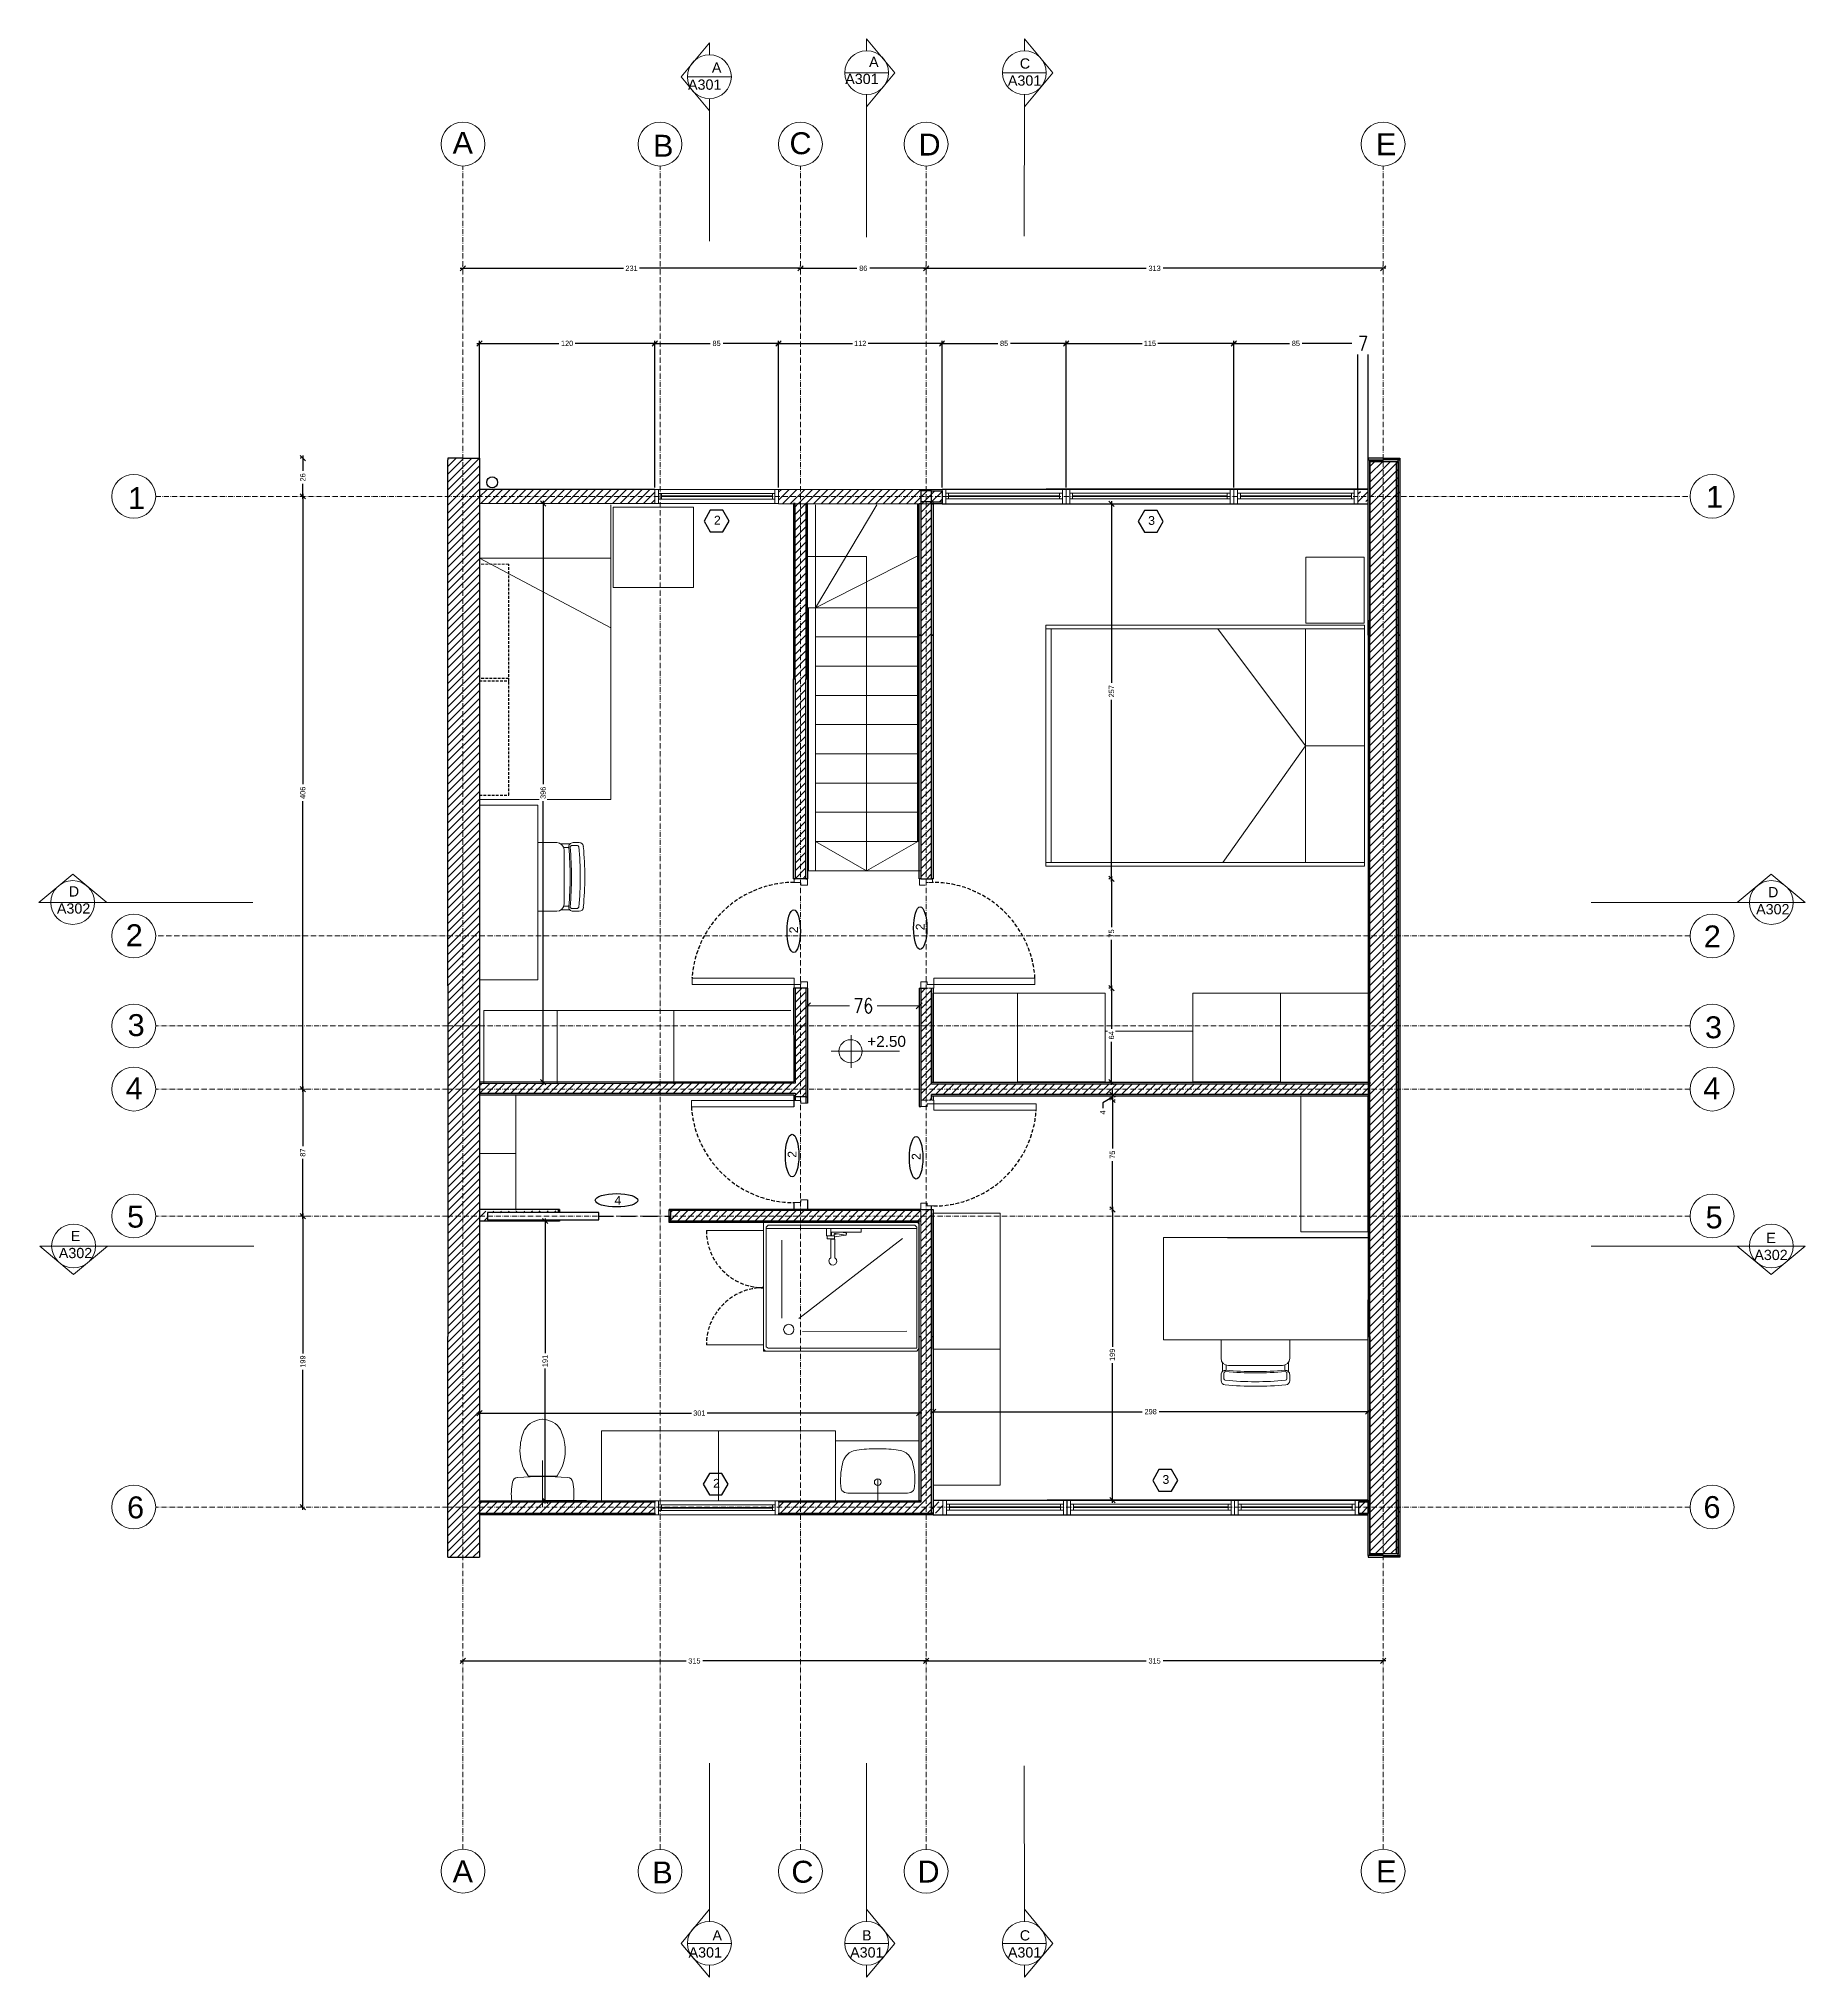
# Model space of a CAD drawing. Header units: centimetres. Extents: x 1059 to 7420, y -439 to 4439.
# Drawn here: x 3033 to 4242, y 3063 to 4390 of the extents above; entities that cross this region are included whole.
import ezdxf

# ---------------------------------------------------------------- set-up
doc = ezdxf.new("R2010")
doc.units = ezdxf.units.CM
doc.header["$MEASUREMENT"] = 0
for name, pattern in [('ACAD_ISO10W100', [18, 12, -3, 0, -3]), ('CENTER', [2, 1.25, -0.25, 0.25, -0.25]), ('HIDDEN', [0.375, 0.25, -0.125])]:
    doc.linetypes.add(name, pattern=pattern)
doc.layers.add('ARREDI', color=8, linetype='Continuous', lineweight=18)
doc.layers.add('CAMPITURE', color=7, linetype='Continuous', lineweight=25)
for name, color, linetype in [('INFISSI', 4, 'Continuous'), ('NUMERAZIONE', 30, 'Continuous'), ('quote nuove', 2, 'Continuous'), ('STRUTTURA', 1, 'Continuous')]:
    doc.layers.add(name, color=color, linetype=linetype)
doc.layers.get('0').off()
doc.styles.add('ARIAL', font='Arial.ttf')
doc.styles.add('E-ROMANS', font='romans.shx', dxfattribs={"width": 0.8})
doc.styles.get("Standard").update_dxf_attribs({"font": 'Arial.ttf'})
doc.dimstyles.new('Copia di 1', dxfattribs={"dimscale": 0.001, "dimtxt": 10000, "dimasz": 4000, "dimexe": 1.2, "dimexo": 1, "dimgap": 0.1, "dimtad": 0, "dimtoh": 1, "dimdec": 0, "dimzin": 0, "dimdsep": 46, "dimtxsty": 'E-ROMANS', "dimblk": 'OBLIQUE', "dimcen": 1.2, "dimclrd": 256, "dimclre": 256, "dimclrt": 256, "dimadec": 0, "dimazin": 0, "dimtfac": 1, "dimtdec": 0, "dimtmove": 1, "dimatfit": 3, "dimldrblk": 'OPEN90', "dimfxl": 1, "dimtfill": 1, "dimtolj": 1, "dimtzin": 0, "dimlwd": 0, "dimarcsym": 0})
doc.dimstyles.new('TICK_36', dxfattribs={"dimtxt": 3.6, "dimasz": 3.6, "dimexe": 1.8, "dimexo": 1.2, "dimgap": 1.8, "dimtad": 0, "dimdec": 0, "dimzin": 0, "dimdsep": 46, "dimtxsty": 'ARIAL', "dimblk": 'OBLIQUE', "dimcen": 1.8, "dimdle": 1.8, "dimclrd": 256, "dimclrt": 256, "dimadec": 0, "dimazin": 0, "dimtfac": 1, "dimtdec": 0, "dimtmove": 1, "dimatfit": 3, "dimldrblk": 'OPEN90', "dimfxl": 1, "dimtfill": 1, "dimtolj": 1, "dimtzin": 0, "dimarcsym": 0})
pattern_1 = [(45, (-311.728, 3670.2875), (-2.6516504, 2.6516504), [])]

msp = doc.modelspace()

# ---------------------------------------------------------------- texts
at = {"layer": 'NUMERAZIONE', "lineweight": 0}
for s, width, insert, char_height, attachment_point in [('   A      \\PA301', 18.82, (3499.8, 4373.3), 7, 3), ('   A      \\PA301', 18.82, (3607.4, 4377.2), 7, 3), ('\\pi-7,l7;   C\\PA301', 18.82, (3695.9, 4376.1), 7, 1), ('   D\\PA302', 18.82, (3045, 3809.4), 7, 1), ('   D\\PA302', 18.82, (4208, 3808.9), 7, 1), ('+2.50', 21.992, (3599.6, 3707), 7.5, 1), ('\\pt7,14;   E\\P\\pi-7,l7,tz;A302', 18.82, (3046.3, 3554.8), 7, 7), ('\\pt7,14;   E\\P\\pi-7,l7,tz;A302', 18.82, (4206.8, 3553.5), 7, 7), ('  A\\PA301', 18.82, (3500.2, 3076.1), 7, 9), ('\\pt7,14;   B\\P\\pi-7,l7,tz;A301', 18.82, (3587.9, 3076.1), 7, 7), ('\\pi-7,l7;   C\\PA301', 18.82, (3695.9, 3076.1), 7, 7)]:
    msp.add_mtext_dynamic_manual_height_columns(s, width=width, gutter_width=12.5, heights=[0], dxfattribs=dict(at, insert=insert, char_height=char_height, attachment_point=attachment_point))
at = {"layer": 'NUMERAZIONE', "ltscale": 0.1, "char_height": 6, "attachment_point": 1}
for s, insert in [('2', (3494.7, 4063)), ('3', (3791.9, 4062.8)), ('4', (3426.6, 3597.5)), ('2', (3494.1, 3403.8)), ('3', (3801.7, 3406.4))]:
    msp.add_mtext_dynamic_manual_height_columns(s, width=0.582, gutter_width=12.5, heights=[0], dxfattribs=dict(at, insert=insert))
for insert, rotation in [((3546.3, 3777.2), 90), ((3632.9, 3779.3), 90), ((3545.2, 3623.6), 89.9999), ((3630.1, 3622.1), 90)]:
    msp.add_mtext_dynamic_manual_height_columns('2', width=0.582, gutter_width=12.5, heights=[0], dxfattribs=dict(at, insert=insert, rotation=rotation))
at = {"layer": 'quote nuove', "color": 253, "lineweight": 0, "char_height": 15, "attachment_point": 1}
for s, insert in [('A', (3315.8, 4325.8)), ('B', (3453, 4323.8)), ('D', (3634.7, 4324.6)), ('E', (3947.8, 4324.8)), ('1', (3093.7, 4082.6)), ('1', (4173.8, 4083.5)), ('2', (3092.1, 3783.4)), ('2', (4172.2, 3782.6)), ('3', (3093.4, 3721.9)), ('3', (4173, 3720.4)), ('4', (3092, 3678.6)), ('4', (4171.8, 3678.7)), ('5', (3093, 3590.8)), ('5', (4173.4, 3590.3)), ('6', (3093, 3391.8)), ('6', (4172, 3392)), ('A', (3315.8, 3142.6)), ('B', (3452.5, 3141.9)), ('C', (3547.7, 3142.4)), ('D', (3634, 3142.5)), ('E', (3947.9, 3142.6))]:
    msp.add_mtext_dynamic_manual_height_columns(s, width=15.192, gutter_width=12.5, heights=[0], dxfattribs=dict(at, insert=insert))
at = {"layer": 'quote nuove', "color": 253, "lineweight": 0, "insert": (3546.4, 4325.5), "char_height": 15, "attachment_point": 1, "style": 'ARIAL'}
msp.add_mtext_dynamic_manual_height_columns('{\\fArial|b0|i0|c0|p0;C} ', width=15.192, gutter_width=12.5, heights=[0], dxfattribs=at)

# ---------------------------------------------------------------- blocks, each defined once
blk = doc.blocks.new('_Oblique')
at = {"color": 0, "linetype": 'ByBlock', "lineweight": -2}
blk.add_line((-0.5, -0.5), (0.5, 0.5), dxfattribs=at)
blk = doc.blocks.new('*D517')
at = {"layer": 'quote nuove', "color": 0, "lineweight": -2, "transparency": 16777216}
for p, q in [((3322.8, 4233.6), (3322.8, 4234.2)), ((3553.9, 4233.6), (3553.9, 4234.2))]:
    blk.add_line(p, q, dxfattribs=at)
at = {"layer": 'quote nuove', "lineweight": -2, "transparency": 16777216}
for p, q in [((3321, 4232.4), (3432.9, 4232.4)), ((3555.7, 4232.4), (3443.8, 4232.4))]:
    blk.add_line(p, q, dxfattribs=at)
at = {"layer": 'quote nuove', "lineweight": -2, "transparency": 16777216, "xscale": 3.6, "yscale": 3.6, "zscale": 3.6, "rotation": 180}
blk.add_blockref('_Oblique', (3322.8, 4232.4), dxfattribs=at)
at = {"layer": 'quote nuove', "lineweight": -2, "transparency": 16777216, "xscale": 3.6, "yscale": 3.6, "zscale": 3.6}
blk.add_blockref('_Oblique', (3553.9, 4232.4), dxfattribs=at)
at = {"layer": 'quote nuove', "lineweight": 0, "transparency": 16777216, "insert": (3438.3, 4232.4), "char_height": 3.6, "attachment_point": 5, "style": 'ARIAL', "bg_fill": 3, "box_fill_scale": 1.25, "bg_fill_color": 256, "bg_fill_true_color": 13158600, "bg_fill_transparency": 0}
blk.add_mtext('\\A1;231', dxfattribs=at)
blk = doc.blocks.new('_Open90')
at = {"color": 0, "linetype": 'ByBlock', "lineweight": -2}
for p, q in [((0, 0), (-1, 0)), ((-0.5, 0.5), (0, 0)), ((0, 0), (-0.5, -0.5))]:
    blk.add_line(p, q, dxfattribs=at)
blk = doc.blocks.new('*D518')
at = {"layer": 'quote nuove', "color": 0, "lineweight": -2, "transparency": 16777216}
for p, q in [((3553.9, 4233.6), (3553.9, 4234.2)), ((3639.9, 4233.6), (3639.9, 4234.2))]:
    blk.add_line(p, q, dxfattribs=at)
at = {"layer": 'quote nuove', "lineweight": -2, "transparency": 16777216}
for p, q in [((3552.1, 4232.4), (3592.6, 4232.4)), ((3641.7, 4232.4), (3601.3, 4232.4))]:
    blk.add_line(p, q, dxfattribs=at)
at = {"layer": 'quote nuove', "lineweight": -2, "transparency": 16777216, "xscale": 3.6, "yscale": 3.6, "zscale": 3.6, "rotation": 180}
blk.add_blockref('_Oblique', (3553.9, 4232.4), dxfattribs=at)
at = {"layer": 'quote nuove', "lineweight": -2, "transparency": 16777216, "xscale": 3.6, "yscale": 3.6, "zscale": 3.6}
blk.add_blockref('_Oblique', (3639.9, 4232.4), dxfattribs=at)
at = {"layer": 'quote nuove', "lineweight": 0, "transparency": 16777216, "insert": (3596.9, 4232.4), "char_height": 3.6, "attachment_point": 5, "style": 'ARIAL', "bg_fill": 3, "box_fill_scale": 1.25, "bg_fill_color": 256, "bg_fill_true_color": 13158600, "bg_fill_transparency": 0}
blk.add_mtext('\\A1;86', dxfattribs=at)
blk = doc.blocks.new('*D519')
at = {"layer": 'quote nuove', "color": 0, "lineweight": -2, "transparency": 16777216}
for p, q in [((3639.9, 4233.6), (3639.9, 4234.2)), ((3952.7, 4233.6), (3952.7, 4234.2))]:
    blk.add_line(p, q, dxfattribs=at)
at = {"layer": 'quote nuove', "lineweight": -2, "transparency": 16777216}
for p, q in [((3638.1, 4232.4), (3790.5, 4232.4)), ((3954.5, 4232.4), (3802.1, 4232.4))]:
    blk.add_line(p, q, dxfattribs=at)
at = {"layer": 'quote nuove', "lineweight": -2, "transparency": 16777216, "xscale": 3.6, "yscale": 3.6, "zscale": 3.6, "rotation": 180}
blk.add_blockref('_Oblique', (3639.9, 4232.4), dxfattribs=at)
at = {"layer": 'quote nuove', "lineweight": -2, "transparency": 16777216, "xscale": 3.6, "yscale": 3.6, "zscale": 3.6}
blk.add_blockref('_Oblique', (3952.7, 4232.4), dxfattribs=at)
at = {"layer": 'quote nuove', "lineweight": 0, "transparency": 16777216, "insert": (3796.3, 4232.4), "char_height": 3.6, "attachment_point": 5, "style": 'ARIAL', "bg_fill": 3, "box_fill_scale": 1.25, "bg_fill_color": 256, "bg_fill_true_color": 13158600, "bg_fill_transparency": 0}
blk.add_mtext('\\A1;313', dxfattribs=at)
blk = doc.blocks.new('*D520')
at = {"layer": 'quote nuove', "lineweight": -2, "transparency": 16777216}
for p, q in [((3321, 3279.2), (3475.6, 3279.2)), ((3641.7, 3279.2), (3487.1, 3279.2))]:
    blk.add_line(p, q, dxfattribs=at)
at = {"layer": 'quote nuove', "color": 0, "lineweight": -2, "transparency": 16777216}
for p, q in [((3322.8, 3278), (3322.8, 3277.4)), ((3639.9, 3280.4), (3639.9, 3281))]:
    blk.add_line(p, q, dxfattribs=at)
at = {"layer": 'quote nuove', "lineweight": -2, "transparency": 16777216, "xscale": 3.6, "yscale": 3.6, "zscale": 3.6, "rotation": 180}
blk.add_blockref('_Oblique', (3322.8, 3279.2), dxfattribs=at)
at = {"layer": 'quote nuove', "lineweight": -2, "transparency": 16777216, "xscale": 3.6, "yscale": 3.6, "zscale": 3.6}
blk.add_blockref('_Oblique', (3639.9, 3279.2), dxfattribs=at)
at = {"layer": 'quote nuove', "lineweight": 0, "transparency": 16777216, "insert": (3481.3, 3279.2), "char_height": 3.6, "attachment_point": 5, "style": 'ARIAL', "bg_fill": 3, "box_fill_scale": 1.25, "bg_fill_color": 256, "bg_fill_true_color": 13158600, "bg_fill_transparency": 0}
blk.add_mtext('\\A1;315', dxfattribs=at)
blk = doc.blocks.new('*D521')
at = {"layer": 'quote nuove', "lineweight": -2, "transparency": 16777216}
for p, q in [((3638.1, 3279.2), (3790.6, 3279.2)), ((3954.5, 3279.2), (3802.1, 3279.2))]:
    blk.add_line(p, q, dxfattribs=at)
at = {"layer": 'quote nuove', "color": 0, "lineweight": -2, "transparency": 16777216}
for p, q in [((3639.9, 3278), (3639.9, 3277.4)), ((3952.7, 3280.4), (3952.7, 3281))]:
    blk.add_line(p, q, dxfattribs=at)
at = {"layer": 'quote nuove', "lineweight": -2, "transparency": 16777216, "xscale": 3.6, "yscale": 3.6, "zscale": 3.6, "rotation": 180}
blk.add_blockref('_Oblique', (3639.9, 3279.2), dxfattribs=at)
at = {"layer": 'quote nuove', "lineweight": -2, "transparency": 16777216, "xscale": 3.6, "yscale": 3.6, "zscale": 3.6}
blk.add_blockref('_Oblique', (3952.7, 3279.2), dxfattribs=at)
at = {"layer": 'quote nuove', "lineweight": 0, "transparency": 16777216, "insert": (3796.3, 3279.2), "char_height": 3.6, "attachment_point": 5, "style": 'ARIAL', "bg_fill": 3, "box_fill_scale": 1.25, "bg_fill_color": 256, "bg_fill_true_color": 13158600, "bg_fill_transparency": 0}
blk.add_mtext('\\A1;315', dxfattribs=at)
blk = doc.blocks.new('*D522')
at = {"layer": 'quote nuove', "lineweight": -2, "transparency": 16777216}
for p, q in [((3213.3, 3585.5), (3213.3, 3489.7)), ((3213.3, 3382.6), (3213.3, 3478.5))]:
    blk.add_line(p, q, dxfattribs=at)
at = {"layer": 'quote nuove', "color": 0, "lineweight": -2, "transparency": 16777216}
for p, q in [((3214.5, 3583.7), (3215.1, 3583.7)), ((3212.1, 3384.4), (3211.5, 3384.4))]:
    blk.add_line(p, q, dxfattribs=at)
at = {"layer": 'quote nuove', "lineweight": -2, "transparency": 16777216, "xscale": 3.6, "yscale": 3.6, "zscale": 3.6}
for p, rotation in [((3213.3, 3583.7), 90), ((3213.3, 3384.4), 270)]:
    blk.add_blockref('_Oblique', p, dxfattribs=dict(at, rotation=rotation))
at = {"layer": 'quote nuove', "lineweight": 0, "transparency": 16777216, "insert": (3213.3, 3484.1), "char_height": 3.6, "attachment_point": 5, "rotation": 90, "style": 'ARIAL', "bg_fill": 3, "box_fill_scale": 1.25, "bg_fill_color": 256, "bg_fill_true_color": 13158600, "bg_fill_transparency": 0}
blk.add_mtext('\\A1;199', dxfattribs=at)
blk = doc.blocks.new('*D523')
at = {"layer": 'quote nuove', "color": 0, "lineweight": -2, "transparency": 16777216}
for p, q in [((3212.1, 3670.6), (3211.5, 3670.6)), ((3212.1, 3583.7), (3211.5, 3583.7))]:
    blk.add_line(p, q, dxfattribs=at)
at = {"layer": 'quote nuove', "lineweight": -2, "transparency": 16777216}
for p, q in [((3213.3, 3672.4), (3213.3, 3631.5)), ((3213.3, 3581.9), (3213.3, 3622.8))]:
    blk.add_line(p, q, dxfattribs=at)
at = {"layer": 'quote nuove', "lineweight": -2, "transparency": 16777216, "xscale": 3.6, "yscale": 3.6, "zscale": 3.6}
for p, rotation in [((3213.3, 3670.6), 90), ((3213.3, 3583.7), 270)]:
    blk.add_blockref('_Oblique', p, dxfattribs=dict(at, rotation=rotation))
at = {"layer": 'quote nuove', "lineweight": 0, "transparency": 16777216, "insert": (3213.3, 3627.1), "char_height": 3.6, "attachment_point": 5, "rotation": 90, "style": 'ARIAL', "bg_fill": 3, "box_fill_scale": 1.25, "bg_fill_color": 256, "bg_fill_true_color": 13158600, "bg_fill_transparency": 0}
blk.add_mtext('\\A1;87', dxfattribs=at)
blk = doc.blocks.new('*D524')
at = {"layer": 'quote nuove', "color": 0, "lineweight": -2, "transparency": 16777216}
for p, q in [((3212.1, 4076.3), (3211.5, 4076.3)), ((3214.5, 3670.6), (3215.1, 3670.6))]:
    blk.add_line(p, q, dxfattribs=at)
at = {"layer": 'quote nuove', "lineweight": -2, "transparency": 16777216}
for p, q in [((3213.3, 4078.1), (3213.3, 3879.3)), ((3213.3, 3668.8), (3213.3, 3867.6))]:
    blk.add_line(p, q, dxfattribs=at)
at = {"layer": 'quote nuove', "lineweight": -2, "transparency": 16777216, "xscale": 3.6, "yscale": 3.6, "zscale": 3.6}
for p, rotation in [((3213.3, 4076.3), 90), ((3213.3, 3670.6), 270)]:
    blk.add_blockref('_Oblique', p, dxfattribs=dict(at, rotation=rotation))
at = {"layer": 'quote nuove', "lineweight": 0, "transparency": 16777216, "insert": (3213.3, 3873.4), "char_height": 3.6, "attachment_point": 5, "rotation": 90, "style": 'ARIAL', "bg_fill": 3, "box_fill_scale": 1.25, "bg_fill_color": 256, "bg_fill_true_color": 13158600, "bg_fill_transparency": 0}
blk.add_mtext('\\A1;406', dxfattribs=at)
blk = doc.blocks.new('*D525')
at = {"layer": 'quote nuove', "color": 0, "lineweight": -2, "transparency": 16777216}
for p, q in [((3212.1, 4102.4), (3211.5, 4102.4)), ((3212.1, 4076.3), (3211.5, 4076.3))]:
    blk.add_line(p, q, dxfattribs=at)
at = {"layer": 'quote nuove', "lineweight": -2, "transparency": 16777216}
for p, q in [((3213.3, 4104.2), (3213.3, 4093.8)), ((3213.3, 4074.5), (3213.3, 4084.9))]:
    blk.add_line(p, q, dxfattribs=at)
at = {"layer": 'quote nuove', "lineweight": -2, "transparency": 16777216, "xscale": 3.6, "yscale": 3.6, "zscale": 3.6}
for p, rotation in [((3213.3, 4102.4), 90), ((3213.3, 4076.3), 270)]:
    blk.add_blockref('_Oblique', p, dxfattribs=dict(at, rotation=rotation))
at = {"layer": 'quote nuove', "lineweight": 0, "transparency": 16777216, "insert": (3213.3, 4089.3), "char_height": 3.6, "attachment_point": 5, "rotation": 90, "style": 'ARIAL', "bg_fill": 3, "box_fill_scale": 1.25, "bg_fill_color": 256, "bg_fill_true_color": 13158600, "bg_fill_transparency": 0}
blk.add_mtext('\\A1;26', dxfattribs=at)
blk = doc.blocks.new('*D598')
at = {"layer": 'quote nuove', "color": 0, "lineweight": -2, "transparency": 16777216}
for p, q in [((3763.7, 4071.2), (3768.6, 4071.2)), ((3765.6, 3814.6), (3765, 3814.6))]:
    blk.add_line(p, q, dxfattribs=at)
at = {"layer": 'quote nuove', "lineweight": -2, "transparency": 16777216}
for p, q in [((3766.8, 4073), (3766.8, 3948.7)), ((3766.8, 3812.8), (3766.8, 3937.1))]:
    blk.add_line(p, q, dxfattribs=at)
at = {"layer": 'quote nuove', "lineweight": -2, "transparency": 16777216, "xscale": 3.6, "yscale": 3.6, "zscale": 3.6}
for p, rotation in [((3766.8, 4071.2), 90), ((3766.8, 3814.6), 270)]:
    blk.add_blockref('_Oblique', p, dxfattribs=dict(at, rotation=rotation))
at = {"layer": 'quote nuove', "lineweight": 0, "transparency": 16777216, "insert": (3766.8, 3942.9), "char_height": 3.6, "attachment_point": 5, "rotation": 90, "style": 'ARIAL', "bg_fill": 3, "box_fill_scale": 1.25, "bg_fill_color": 256, "bg_fill_true_color": 13158600, "bg_fill_transparency": 0}
blk.add_mtext('\\A1;257', dxfattribs=at)
blk = doc.blocks.new('*D599')
at = {"layer": 'quote nuove', "color": 0, "lineweight": -2, "transparency": 16777216}
for p, q in [((3387.8, 3580.3), (3377.3, 3580.3)), ((3407.5, 3388.8), (3377.3, 3388.8))]:
    blk.add_line(p, q, dxfattribs=at)
at = {"layer": 'quote nuove', "lineweight": -2, "transparency": 16777216}
for p, q in [((3379.1, 3582.1), (3379.1, 3489.8)), ((3379.1, 3387), (3379.1, 3479.3))]:
    blk.add_line(p, q, dxfattribs=at)
at = {"layer": 'quote nuove', "lineweight": -2, "transparency": 16777216, "xscale": 3.6, "yscale": 3.6, "zscale": 3.6}
for p, rotation in [((3379.1, 3580.3), 90), ((3379.1, 3388.8), 270)]:
    blk.add_blockref('_Oblique', p, dxfattribs=dict(at, rotation=rotation))
at = {"layer": 'quote nuove', "lineweight": 0, "transparency": 16777216, "insert": (3379.1, 3484.5), "char_height": 3.6, "attachment_point": 5, "rotation": 90, "style": 'ARIAL', "bg_fill": 3, "box_fill_scale": 1.25, "bg_fill_color": 256, "bg_fill_true_color": 13158600, "bg_fill_transparency": 0}
blk.add_mtext('\\A1;191', dxfattribs=at)
blk = doc.blocks.new('*D527')
at = {"layer": 'quote nuove', "color": 0, "lineweight": -2, "transparency": 16777216}
for p, q in [((3376.6, 4071.5), (3376, 4071.5)), ((3376.6, 3675.3), (3376, 3675.3))]:
    blk.add_line(p, q, dxfattribs=at)
at = {"layer": 'quote nuove', "lineweight": -2, "transparency": 16777216}
for p, q in [((3377.8, 4073.3), (3377.8, 3879.2)), ((3377.8, 3673.5), (3377.8, 3867.7))]:
    blk.add_line(p, q, dxfattribs=at)
at = {"layer": 'quote nuove', "lineweight": -2, "transparency": 16777216, "xscale": 3.6, "yscale": 3.6, "zscale": 3.6}
for p, rotation in [((3377.8, 4071.5), 90), ((3377.8, 3675.3), 270)]:
    blk.add_blockref('_Oblique', p, dxfattribs=dict(at, rotation=rotation))
at = {"layer": 'quote nuove', "lineweight": 0, "transparency": 16777216, "insert": (3377.8, 3873.4), "char_height": 3.6, "attachment_point": 5, "rotation": 90, "style": 'ARIAL', "bg_fill": 3, "box_fill_scale": 1.25, "bg_fill_color": 256, "bg_fill_true_color": 13158600, "bg_fill_transparency": 0}
blk.add_mtext('\\A1;396', dxfattribs=at)
blk = doc.blocks.new('*D528')
at = {"layer": 'ARREDI', "linetype": 'ACAD_ISO10W100', "lineweight": -2, "transparency": 16777216}
for p, q in [((3558.7, 3727.6), (3558.7, 3727.6)), ((3635.2, 3727.6), (3635.2, 3727.6))]:
    blk.add_line(p, q, dxfattribs=at)
at = {"layer": 'ARREDI', "lineweight": 0, "transparency": 16777216}
for p, q in [((3558.7, 3727.6), (3590.5, 3727.6)), ((3635.2, 3727.6), (3603.4, 3727.6))]:
    blk.add_line(p, q, dxfattribs=at)
at = {"layer": 'ARREDI', "lineweight": 0, "transparency": 16777216, "xscale": 4, "yscale": 4, "zscale": 4, "rotation": 180}
blk.add_blockref('_Oblique', (3558.7, 3727.6), dxfattribs=at)
at = {"layer": 'ARREDI', "lineweight": 0, "transparency": 16777216, "xscale": 4, "yscale": 4, "zscale": 4}
blk.add_blockref('_Oblique', (3635.2, 3727.6), dxfattribs=at)
at = {"layer": 'ARREDI', "transparency": 16777216, "insert": (3596.9, 3727.6), "char_height": 10, "attachment_point": 5, "style": 'E-ROMANS', "bg_fill": 3, "box_fill_scale": 1.25, "bg_fill_color": 256, "bg_fill_true_color": 13158600, "bg_fill_transparency": 0}
blk.add_mtext('\\A1;76', dxfattribs=at)
blk = doc.blocks.new('*D529')
at = {"layer": 'quote nuove', "lineweight": -2, "transparency": 16777216}
for p, q in [((3642.9, 3449.8), (3787.7, 3449.8)), ((3944.3, 3449.8), (3799.4, 3449.8))]:
    blk.add_line(p, q, dxfattribs=at)
at = {"layer": 'quote nuove', "color": 0, "lineweight": -2, "transparency": 16777216}
for p, q in [((3644.7, 3451), (3644.7, 3451.6)), ((3942.5, 3451), (3942.5, 3451.6))]:
    blk.add_line(p, q, dxfattribs=at)
at = {"layer": 'quote nuove', "lineweight": -2, "transparency": 16777216, "xscale": 3.6, "yscale": 3.6, "zscale": 3.6, "rotation": 180}
blk.add_blockref('_Oblique', (3644.7, 3449.8), dxfattribs=at)
at = {"layer": 'quote nuove', "lineweight": -2, "transparency": 16777216, "xscale": 3.6, "yscale": 3.6, "zscale": 3.6}
blk.add_blockref('_Oblique', (3942.5, 3449.8), dxfattribs=at)
at = {"layer": 'quote nuove', "lineweight": 0, "transparency": 16777216, "insert": (3793.6, 3449.8), "char_height": 3.6, "attachment_point": 5, "style": 'ARIAL', "bg_fill": 3, "box_fill_scale": 1.25, "bg_fill_color": 256, "bg_fill_true_color": 13158600, "bg_fill_transparency": 0}
blk.add_mtext('\\A1;298', dxfattribs=at)
blk = doc.blocks.new('*D601')
at = {"layer": 'quote nuove', "lineweight": -2, "transparency": 16777216}
for p, q in [((3332.4, 4181), (3388.6, 4181)), ((3456, 4181), (3399.8, 4181))]:
    blk.add_line(p, q, dxfattribs=at)
at = {"layer": 'quote nuove', "color": 0, "lineweight": -2, "transparency": 16777216}
for p, q in [((3334.2, 4102.5), (3334.2, 4182.8)), ((3454.2, 4082.3), (3454.2, 4182.8))]:
    blk.add_line(p, q, dxfattribs=at)
at = {"layer": 'quote nuove', "lineweight": -2, "transparency": 16777216, "xscale": 3.6, "yscale": 3.6, "zscale": 3.6, "rotation": 180}
blk.add_blockref('_Oblique', (3334.2, 4181), dxfattribs=at)
at = {"layer": 'quote nuove', "lineweight": -2, "transparency": 16777216, "xscale": 3.6, "yscale": 3.6, "zscale": 3.6}
blk.add_blockref('_Oblique', (3454.2, 4181), dxfattribs=at)
at = {"layer": 'quote nuove', "lineweight": 0, "transparency": 16777216, "insert": (3394.2, 4181), "char_height": 3.6, "attachment_point": 5, "style": 'ARIAL', "bg_fill": 3, "box_fill_scale": 1.25, "bg_fill_color": 256, "bg_fill_true_color": 13158600, "bg_fill_transparency": 0}
blk.add_mtext('\\A1;120', dxfattribs=at)
blk = doc.blocks.new('*D530')
at = {"layer": 'quote nuove', "lineweight": -2, "transparency": 16777216}
for p, q in [((3452.4, 4181), (3492.2, 4181)), ((3540.7, 4181), (3500.9, 4181))]:
    blk.add_line(p, q, dxfattribs=at)
at = {"layer": 'quote nuove', "color": 0, "lineweight": -2, "transparency": 16777216}
for p, q in [((3454.2, 4082.3), (3454.2, 4182.8)), ((3538.9, 4082.3), (3538.9, 4182.8))]:
    blk.add_line(p, q, dxfattribs=at)
at = {"layer": 'quote nuove', "lineweight": -2, "transparency": 16777216, "xscale": 3.6, "yscale": 3.6, "zscale": 3.6, "rotation": 180}
blk.add_blockref('_Oblique', (3454.2, 4181), dxfattribs=at)
at = {"layer": 'quote nuove', "lineweight": -2, "transparency": 16777216, "xscale": 3.6, "yscale": 3.6, "zscale": 3.6}
blk.add_blockref('_Oblique', (3538.9, 4181), dxfattribs=at)
at = {"layer": 'quote nuove', "lineweight": 0, "transparency": 16777216, "insert": (3496.5, 4181), "char_height": 3.6, "attachment_point": 5, "style": 'ARIAL', "bg_fill": 3, "box_fill_scale": 1.25, "bg_fill_color": 256, "bg_fill_true_color": 13158600, "bg_fill_transparency": 0}
blk.add_mtext('\\A1;85', dxfattribs=at)
blk = doc.blocks.new('*D602')
at = {"layer": 'quote nuove', "lineweight": -2, "transparency": 16777216}
for p, q in [((3537.1, 4181), (3589.5, 4181)), ((3652.6, 4181), (3600.2, 4181))]:
    blk.add_line(p, q, dxfattribs=at)
at = {"layer": 'quote nuove', "color": 0, "lineweight": -2, "transparency": 16777216}
for p, q in [((3538.9, 4082.3), (3538.9, 4182.8)), ((3650.8, 4082.4), (3650.8, 4182.8))]:
    blk.add_line(p, q, dxfattribs=at)
at = {"layer": 'quote nuove', "lineweight": -2, "transparency": 16777216, "xscale": 3.6, "yscale": 3.6, "zscale": 3.6, "rotation": 180}
blk.add_blockref('_Oblique', (3538.9, 4181), dxfattribs=at)
at = {"layer": 'quote nuove', "lineweight": -2, "transparency": 16777216, "xscale": 3.6, "yscale": 3.6, "zscale": 3.6}
blk.add_blockref('_Oblique', (3650.8, 4181), dxfattribs=at)
at = {"layer": 'quote nuove', "lineweight": 0, "transparency": 16777216, "insert": (3594.8, 4181), "char_height": 3.6, "attachment_point": 5, "style": 'ARIAL', "bg_fill": 3, "box_fill_scale": 1.25, "bg_fill_color": 256, "bg_fill_true_color": 13158600, "bg_fill_transparency": 0}
blk.add_mtext('\\A1;112', dxfattribs=at)
blk = doc.blocks.new('*D603')
at = {"layer": 'quote nuove', "lineweight": -2, "transparency": 16777216}
for p, q in [((3649, 4181), (3688.9, 4181)), ((3737.6, 4181), (3697.7, 4181))]:
    blk.add_line(p, q, dxfattribs=at)
at = {"layer": 'quote nuove', "color": 0, "lineweight": -2, "transparency": 16777216}
for p, q in [((3650.8, 4082.4), (3650.8, 4182.8)), ((3735.8, 4082.4), (3735.8, 4182.8))]:
    blk.add_line(p, q, dxfattribs=at)
at = {"layer": 'quote nuove', "lineweight": -2, "transparency": 16777216, "xscale": 3.6, "yscale": 3.6, "zscale": 3.6, "rotation": 180}
blk.add_blockref('_Oblique', (3650.8, 4181), dxfattribs=at)
at = {"layer": 'quote nuove', "lineweight": -2, "transparency": 16777216, "xscale": 3.6, "yscale": 3.6, "zscale": 3.6}
blk.add_blockref('_Oblique', (3735.8, 4181), dxfattribs=at)
at = {"layer": 'quote nuove', "lineweight": 0, "transparency": 16777216, "insert": (3693.3, 4181), "char_height": 3.6, "attachment_point": 5, "style": 'ARIAL', "bg_fill": 3, "box_fill_scale": 1.25, "bg_fill_color": 256, "bg_fill_true_color": 13158600, "bg_fill_transparency": 0}
blk.add_mtext('\\A1;85', dxfattribs=at)
blk = doc.blocks.new('*D604')
at = {"layer": 'quote nuove', "lineweight": -2, "transparency": 16777216}
for p, q in [((3734, 4181), (3787.7, 4181)), ((3852.3, 4181), (3798.5, 4181))]:
    blk.add_line(p, q, dxfattribs=at)
at = {"layer": 'quote nuove', "color": 0, "lineweight": -2, "transparency": 16777216}
for p, q in [((3735.8, 4082.4), (3735.8, 4182.8)), ((3850.5, 4082.4), (3850.5, 4182.8))]:
    blk.add_line(p, q, dxfattribs=at)
at = {"layer": 'quote nuove', "lineweight": -2, "transparency": 16777216, "xscale": 3.6, "yscale": 3.6, "zscale": 3.6, "rotation": 180}
blk.add_blockref('_Oblique', (3735.8, 4181), dxfattribs=at)
at = {"layer": 'quote nuove', "lineweight": -2, "transparency": 16777216, "xscale": 3.6, "yscale": 3.6, "zscale": 3.6}
blk.add_blockref('_Oblique', (3850.5, 4181), dxfattribs=at)
at = {"layer": 'quote nuove', "lineweight": 0, "transparency": 16777216, "insert": (3793.1, 4181), "char_height": 3.6, "attachment_point": 5, "style": 'ARIAL', "bg_fill": 3, "box_fill_scale": 1.25, "bg_fill_color": 256, "bg_fill_true_color": 13158600, "bg_fill_transparency": 0}
blk.add_mtext('\\A1;115', dxfattribs=at)
blk = doc.blocks.new('*D531')
at = {"layer": 'quote nuove', "lineweight": -2, "transparency": 16777216}
for p, q in [((3848.7, 4181), (3888.6, 4181)), ((3937.3, 4181), (3897.3, 4181))]:
    blk.add_line(p, q, dxfattribs=at)
at = {"layer": 'quote nuove', "color": 0, "lineweight": -2, "transparency": 16777216}
for p, q in [((3850.5, 4082.4), (3850.5, 4182.8)), ((3935.5, 4082.4), (3935.5, 4182.8))]:
    blk.add_line(p, q, dxfattribs=at)
at = {"layer": 'quote nuove', "lineweight": -2, "transparency": 16777216, "xscale": 3.6, "yscale": 3.6, "zscale": 3.6, "rotation": 180}
blk.add_blockref('_Oblique', (3850.5, 4181), dxfattribs=at)
at = {"layer": 'quote nuove', "lineweight": -2, "transparency": 16777216, "xscale": 3.6, "yscale": 3.6, "zscale": 3.6}
blk.add_blockref('_Oblique', (3935.5, 4181), dxfattribs=at)
at = {"layer": 'quote nuove', "lineweight": 0, "transparency": 16777216, "insert": (3893, 4181), "char_height": 3.6, "attachment_point": 5, "style": 'ARIAL', "bg_fill": 3, "box_fill_scale": 1.25, "bg_fill_color": 256, "bg_fill_true_color": 13158600, "bg_fill_transparency": 0}
blk.add_mtext('\\A1;85', dxfattribs=at)
blk = doc.blocks.new('*D605')
at = {"layer": 'quote nuove', "linetype": 'ByBlock', "lineweight": -2, "transparency": 16777216}
for p, q in [((3935.5, 4081.2), (3935.5, 4181)), ((3942.5, 4081.2), (3942.5, 4181))]:
    blk.add_line(p, q, dxfattribs=at)
at = {"layer": 'quote nuove', "lineweight": 0, "transparency": 16777216}
for p, q in [((3935.5, 4181), (3936.3, 4181)), ((3942.5, 4181), (3941.6, 4181))]:
    blk.add_line(p, q, dxfattribs=at)
at = {"layer": 'quote nuove', "lineweight": 0, "transparency": 16777216, "xscale": 4, "yscale": 4, "zscale": 4, "rotation": 180}
blk.add_blockref('_Oblique', (3935.5, 4181), dxfattribs=at)
at = {"layer": 'quote nuove', "lineweight": 0, "transparency": 16777216, "xscale": 4, "yscale": 4, "zscale": 4}
blk.add_blockref('_Oblique', (3942.5, 4181), dxfattribs=at)
at = {"layer": 'quote nuove', "lineweight": 0, "transparency": 16777216, "insert": (3939, 4181), "char_height": 10, "attachment_point": 5, "style": 'E-ROMANS', "bg_fill": 3, "box_fill_scale": 1.25, "bg_fill_color": 256, "bg_fill_true_color": 13158600, "bg_fill_transparency": 0}
blk.add_mtext('\\A1;7', dxfattribs=at)
blk = doc.blocks.new('*D538')
at = {"layer": 'quote nuove', "color": 0, "lineweight": -2, "transparency": 16777216}
for p, q in [((3765.6, 3739.6), (3765, 3739.6)), ((3765.6, 3675.3), (3765, 3675.3))]:
    blk.add_line(p, q, dxfattribs=at)
at = {"layer": 'quote nuove', "lineweight": -2, "transparency": 16777216}
for p, q in [((3766.8, 3741.4), (3766.8, 3711.8)), ((3766.8, 3673.5), (3766.8, 3703))]:
    blk.add_line(p, q, dxfattribs=at)
at = {"layer": 'quote nuove', "lineweight": -2, "transparency": 16777216, "xscale": 3.6, "yscale": 3.6, "zscale": 3.6}
for p, rotation in [((3766.8, 3739.6), 90), ((3766.8, 3675.3), 270)]:
    blk.add_blockref('_Oblique', p, dxfattribs=dict(at, rotation=rotation))
at = {"layer": 'quote nuove', "lineweight": 0, "transparency": 16777216, "insert": (3766.8, 3707.4), "char_height": 3.6, "attachment_point": 5, "rotation": 90, "style": 'ARIAL', "bg_fill": 3, "box_fill_scale": 1.25, "bg_fill_color": 256, "bg_fill_true_color": 13158600, "bg_fill_transparency": 0}
blk.add_mtext('\\A1;64', dxfattribs=at)
blk = doc.blocks.new('*D539')
at = {"layer": 'quote nuove', "color": 0, "lineweight": -2, "transparency": 16777216}
for p, q in [((3765.6, 3814.6), (3765, 3814.6)), ((3765.6, 3739.6), (3765, 3739.6))]:
    blk.add_line(p, q, dxfattribs=at)
at = {"layer": 'quote nuove', "lineweight": -2, "transparency": 16777216}
for p, q in [((3766.8, 3816.4), (3766.8, 3781.5)), ((3766.8, 3737.8), (3766.8, 3772.7))]:
    blk.add_line(p, q, dxfattribs=at)
at = {"layer": 'quote nuove', "lineweight": -2, "transparency": 16777216, "xscale": 3.6, "yscale": 3.6, "zscale": 3.6}
for p, rotation in [((3766.8, 3814.6), 90), ((3766.8, 3739.6), 270)]:
    blk.add_blockref('_Oblique', p, dxfattribs=dict(at, rotation=rotation))
at = {"layer": 'quote nuove', "lineweight": 0, "transparency": 16777216, "insert": (3766.8, 3777.1), "char_height": 3.6, "attachment_point": 5, "rotation": 90, "style": 'ARIAL', "bg_fill": 3, "box_fill_scale": 1.25, "bg_fill_color": 256, "bg_fill_true_color": 13158600, "bg_fill_transparency": 0}
blk.add_mtext('\\A1;75', dxfattribs=at)
blk = doc.blocks.new('*D540')
at = {"layer": 'quote nuove', "lineweight": -2, "transparency": 16777216}
for p, q in [((3767.4, 3665), (3760.8, 3661.2)), ((3767.4, 3666.8), (3767.4, 3670.4)), ((3767.4, 3663.2), (3767.4, 3659.6)), ((3760.8, 3661.2), (3760.8, 3657.6))]:
    blk.add_line(p, q, dxfattribs=at)
at = {"layer": 'quote nuove', "color": 0, "lineweight": -2, "transparency": 16777216}
for p, q in [((3766.2, 3666.8), (3765.6, 3666.8)), ((3766.2, 3663.2), (3765.6, 3663.2))]:
    blk.add_line(p, q, dxfattribs=at)
at = {"layer": 'quote nuove', "lineweight": -2, "transparency": 16777216, "xscale": 3.6, "yscale": 3.6, "zscale": 3.6, "rotation": 270}
blk.add_blockref('_Oblique', (3767.4, 3666.8), dxfattribs=at)
at = {"layer": 'quote nuove', "lineweight": 0, "transparency": 16777216, "insert": (3760.8, 3654.6), "char_height": 3.6, "attachment_point": 5, "rotation": 90, "style": 'ARIAL', "bg_fill": 3, "box_fill_scale": 1.25, "bg_fill_color": 256, "bg_fill_true_color": 13158600, "bg_fill_transparency": 0}
blk.add_mtext('\\A1;4', dxfattribs=at)
at = {"layer": 'quote nuove', "lineweight": -2, "transparency": 16777216}
blk.add_line((3767.4, 3666.8), (3767.4, 3663.2), dxfattribs=at)
blk.add_line((3767.4, 3666.8), (3767.4, 3663.2), dxfattribs=at)
at = {"layer": 'quote nuove', "lineweight": -2, "transparency": 16777216, "xscale": 3.6, "yscale": 3.6, "zscale": 3.6, "rotation": 90}
blk.add_blockref('_Oblique', (3767.4, 3663.2), dxfattribs=at)
blk = doc.blocks.new('*D541')
at = {"layer": 'quote nuove', "lineweight": -2, "transparency": 16777216}
for p, q in [((3767.4, 3665), (3767.4, 3630)), ((3767.4, 3586.3), (3767.4, 3621.3))]:
    blk.add_line(p, q, dxfattribs=at)
at = {"layer": 'quote nuove', "color": 0, "lineweight": -2, "transparency": 16777216}
for p, q in [((3768.6, 3663.2), (3769.2, 3663.2)), ((3766.2, 3588.1), (3765.6, 3588.1))]:
    blk.add_line(p, q, dxfattribs=at)
at = {"layer": 'quote nuove', "lineweight": -2, "transparency": 16777216, "xscale": 3.6, "yscale": 3.6, "zscale": 3.6}
for p, rotation in [((3767.4, 3663.2), 90), ((3767.4, 3588.1), 270)]:
    blk.add_blockref('_Oblique', p, dxfattribs=dict(at, rotation=rotation))
at = {"layer": 'quote nuove', "lineweight": 0, "transparency": 16777216, "insert": (3767.4, 3625.7), "char_height": 3.6, "attachment_point": 5, "rotation": 90, "style": 'ARIAL', "bg_fill": 3, "box_fill_scale": 1.25, "bg_fill_color": 256, "bg_fill_true_color": 13158600, "bg_fill_transparency": 0}
blk.add_mtext('\\A1;75', dxfattribs=at)
blk = doc.blocks.new('*D542')
at = {"layer": 'quote nuove', "color": 0, "lineweight": -2, "transparency": 16777216}
for p, q in [((3766.2, 3588.1), (3765.6, 3588.1)), ((3766.2, 3389.2), (3765.6, 3389.2))]:
    blk.add_line(p, q, dxfattribs=at)
at = {"layer": 'quote nuove', "lineweight": -2, "transparency": 16777216}
for p, q in [((3767.4, 3589.9), (3767.4, 3494.3)), ((3767.4, 3387.4), (3767.4, 3483.1))]:
    blk.add_line(p, q, dxfattribs=at)
at = {"layer": 'quote nuove', "lineweight": -2, "transparency": 16777216, "xscale": 3.6, "yscale": 3.6, "zscale": 3.6}
for p, rotation in [((3767.4, 3588.1), 90), ((3767.4, 3389.2), 270)]:
    blk.add_blockref('_Oblique', p, dxfattribs=dict(at, rotation=rotation))
at = {"layer": 'quote nuove', "lineweight": 0, "transparency": 16777216, "insert": (3767.4, 3488.7), "char_height": 3.6, "attachment_point": 5, "rotation": 90, "style": 'ARIAL', "bg_fill": 3, "box_fill_scale": 1.25, "bg_fill_color": 256, "bg_fill_true_color": 13158600, "bg_fill_transparency": 0}
blk.add_mtext('\\A1;199', dxfattribs=at)
blk = doc.blocks.new('*D543')
at = {"layer": 'quote nuove', "color": 0, "lineweight": -2, "transparency": 16777216}
for p, q in [((3635.2, 3450), (3635.2, 3450.6)), ((3334.2, 3447.6), (3334.2, 3447))]:
    blk.add_line(p, q, dxfattribs=at)
at = {"layer": 'quote nuove', "lineweight": -2, "transparency": 16777216}
for p, q in [((3332.4, 3448.8), (3479.3, 3448.8)), ((3637, 3448.8), (3490.1, 3448.8))]:
    blk.add_line(p, q, dxfattribs=at)
at = {"layer": 'quote nuove', "lineweight": -2, "transparency": 16777216, "xscale": 3.6, "yscale": 3.6, "zscale": 3.6, "rotation": 180}
blk.add_blockref('_Oblique', (3334.2, 3448.8), dxfattribs=at)
at = {"layer": 'quote nuove', "lineweight": -2, "transparency": 16777216, "xscale": 3.6, "yscale": 3.6, "zscale": 3.6}
blk.add_blockref('_Oblique', (3635.2, 3448.8), dxfattribs=at)
at = {"layer": 'quote nuove', "transparency": 16777216, "insert": (3484.7, 3448.8), "char_height": 3.6, "attachment_point": 5, "style": 'ARIAL', "bg_fill": 3, "box_fill_scale": 1.25, "bg_fill_color": 256, "bg_fill_true_color": 13158600, "bg_fill_transparency": 0}
blk.add_mtext('\\A1;301', dxfattribs=at)

# ---------------------------------------------------------------- hatches: boundary and pattern name
at = {"layer": 'CAMPITURE'}
h = msp.add_hatch(dxfattribs=at)
h.set_pattern_fill('ANSI31', color=0, scale=30)
h.set_pattern_definition(pattern_1)
h.paths.add_polyline_path([(3334.2, 4102.4), (3312.6, 4102.4), (3312.6, 3350.2), (3334.2, 3350.2)])
h = msp.add_hatch(dxfattribs=at)
h.set_pattern_fill('ANSI31', color=0, scale=30)
h.set_pattern_definition(pattern_1)
h.paths.add_polyline_path([(3962.8, 4100.2), (3943.7, 4100.1), (3943.7, 3352.5), (3962.9, 3352.5)])
h = msp.add_hatch(dxfattribs=at)
h.set_pattern_fill('ANSI31', color=256, scale=30)
h.set_pattern_definition(pattern_1)
h.paths.add_polyline_path([(3935.5, 4079.7), (3935.5, 4072.7), (3942.5, 4072.7), (3942.5, 4079.7)])
h.paths.add_polyline_path([(3643.7, 4080), (3636.4, 4080), (3636.4, 4072.5), (3636.4, 3814.6), (3643.7, 3814.6), (3643.7, 3981.3), (3643.7, 3981.3)])
h.paths.add_polyline_path([(3636.4, 4081.1), (3538.9, 4081.1), (3538.9, 4071.4), (3636.4, 4071.4)])
h.paths.add_polyline_path([(3454.2, 4081.1), (3334.2, 4081.1), (3334.2, 4079), (3334.2, 4071.5), (3454.2, 4071.5)])
h.paths.add_polyline_path([(3557.7, 4071.5), (3550.2, 4071.5), (3550.2, 3951.5), (3550.2, 3814.6), (3557.7, 3814.6)])
h.paths.add_polyline_path([(3651.4, 3388.1), (3645.8, 3388), (3645.8, 3380.4), (3651.4, 3380.4)])
h.paths.add_polyline_path([(3645.7, 3388), (3643.6, 3388), (3643.7, 3380.4), (3645.8, 3380.4)])
h.paths.add_polyline_path([(3942.5, 3388.2), (3936.1, 3388.2), (3936.1, 3380.2), (3942.5, 3380.2)])
h = msp.add_hatch(dxfattribs=at)
h.set_pattern_fill('ANSI31', color=256, scale=30)
h.set_pattern_definition(pattern_1)
h.paths.add_polyline_path([(3650.8, 4080), (3643.7, 4080), (3643.7, 4072.5), (3644.7, 4072.5), (3650.8, 4072.5)])
h = msp.add_hatch(dxfattribs=at)
h.set_pattern_fill('ANSI31', color=0, scale=30)
h.set_pattern_definition(pattern_1)
h.paths.add_polyline_path([(3553.9, 3739.6), (3550.2, 3739.6), (3550.3, 3674.6), (3334.1, 3674.3), (3334.1, 3670.6), (3553.9, 3670.6)])
h.paths.add_polyline_path([(3553.9, 3670.6), (3334.1, 3670.6), (3334.1, 3667.5), (3550.3, 3667.5), (3550.3, 3665.4), (3553.9, 3665.4)])
h.paths.add_polyline_path([(3557.7, 3739.6), (3553.9, 3739.6), (3553.9, 3670.6), (3557.7, 3670.6)])
h.paths.add_polyline_path([(3557.7, 3670.6), (3553.9, 3670.6), (3553.9, 3665.4), (3557.7, 3665.4)])
h = msp.add_hatch(dxfattribs=at)
h.set_pattern_fill('ANSI31', color=0, scale=30)
h.set_pattern_definition(pattern_1)
h.paths.add_polyline_path([(3339.6, 3586.1), (3388.2, 3586.1), (3388.2, 3587.2), (3334.2, 3587.1), (3334.2, 3583.7), (3339.6, 3583.7)])
h.paths.add_polyline_path([(3339.6, 3583.7), (3334.2, 3583.7), (3334.2, 3580.3), (3388.2, 3580.3), (3388.2, 3581.2), (3339.6, 3581.2)])
h.paths.add_polyline_path([(3553.9, 3587.4), (3464.9, 3587.3), (3464.9, 3583.7), (3553.9, 3583.7)])
h.paths.add_polyline_path([(3553.9, 3583.7), (3464.9, 3583.7), (3464.9, 3580.3), (3553.9, 3580.3)])
h.paths.add_polyline_path([(3636.2, 3583.7), (3553.9, 3583.7), (3553.9, 3580.3), (3636.2, 3580.3)])
h.paths.add_polyline_path([(3636.2, 3587.5), (3553.9, 3587.4), (3553.9, 3583.7), (3636.2, 3583.7)])
h.paths.add_polyline_path([(3643.7, 3588.1), (3639.9, 3588.1), (3639.9, 3583.7), (3643.7, 3583.7)])
h.paths.add_polyline_path([(3639.9, 3588.1), (3636.2, 3588.1), (3636.2, 3583.7), (3639.9, 3583.7)])
h.paths.add_polyline_path([(3639.9, 3384.4), (3553.9, 3384.4), (3553.9, 3380.3), (3639.9, 3380.3)])
h.paths.add_polyline_path([(3643.7, 3384.4), (3639.9, 3384.4), (3639.9, 3380.3), (3643.7, 3380.3)])
h.paths.add_polyline_path([(3553.9, 3384.4), (3539.2, 3384.4), (3539.2, 3380.3), (3553.9, 3380.3)])
h.paths.add_polyline_path([(3553.9, 3387.8), (3539.2, 3387.8), (3539.2, 3384.4), (3553.9, 3384.4)])
h.paths.add_polyline_path([(3454.2, 3384.4), (3334.2, 3384.4), (3334.2, 3381.3), (3334.2, 3380.3), (3454.2, 3380.3)])
h.paths.add_polyline_path([(3454.2, 3387.8), (3377.4, 3387.8), (3377.4, 3384.4), (3454.2, 3384.4)])
h.paths.add_polyline_path([(3377.4, 3387.8), (3334.2, 3387.8), (3334.2, 3384.4), (3377.4, 3384.4)])
h.paths.add_polyline_path([(3639.9, 3670.6), (3636.2, 3670.6), (3636.2, 3663.1), (3639.9, 3663.1)])
h.paths.add_polyline_path([(3639.9, 3739.6), (3636.2, 3739.6), (3636.2, 3670.6), (3639.9, 3670.6)])
h.paths.add_polyline_path([(3942.5, 3674.3), (3643.7, 3674.3), (3643.7, 3676.3), (3643.7, 3739.6), (3639.9, 3739.6), (3639.9, 3670.6), (3942.5, 3670.6)])
h.paths.add_polyline_path([(3942.5, 3670.6), (3639.9, 3670.6), (3639.9, 3663.1), (3643.7, 3663.1), (3643.7, 3665.8), (3643.7, 3666.8), (3942.5, 3666.8)])
h.paths.add_polyline_path([(3778, 3666.8), (3778, 3673.3)])
h = msp.add_hatch(dxfattribs=at)
h.set_pattern_fill('ANSI31', color=0, scale=30)
h.set_pattern_definition(pattern_1)
h.paths.add_polyline_path([(3636.2, 3387.8), (3553.9, 3387.8), (3553.9, 3384.4), (3636.2, 3384.4)])
h.paths.add_polyline_path([(3643.7, 3587.5), (3639.9, 3587.5), (3639.9, 3384.4), (3643.7, 3384.4)])
h.paths.add_polyline_path([(3639.9, 3583.7), (3636.2, 3583.7), (3636.2, 3501.3), (3636.2, 3388.8), (3636.2, 3380.3), (3639.9, 3380.3)])

# ---------------------------------------------------------------- linework, layer by layer
at = {"layer": 'ARREDI', "lineweight": 0}
for p, q in [((3424.2, 4070.5), (3424.2, 3868.9)), ((3425.8, 4017.4), (3425.8, 4068.9)), ((3425.8, 4068.9), (3480.8, 4068.9)), ((3425.8, 4013.9), (3425.8, 4068.9)), ((3480.8, 4068.9), (3480.8, 4013.9)), ((3899.8, 3989.6), (3899.8, 4034.6)), ((3899.8, 4034.6), (3939.8, 4034.6)), ((3939.8, 4034.6), (3939.8, 4029.6)), ((3480.8, 4013.9), (3425.8, 4013.9)), ((3721.9, 3988.1), (3939.9, 3988.1)), ((3725.4, 3985.6), (3725.4, 3825.6)), ((3939.9, 3985.6), (3921.9, 3985.6)), ((3939.9, 3988.1), (3939.9, 3985.6)), ((3939.9, 3825.6), (3939.9, 3985.6)), ((3334.2, 3865), (3374.2, 3865)), ((3374.2, 3865), (3374.2, 3745.3)), ((3721.9, 3825.6), (3721.9, 3823.1)), ((3721.9, 3823.1), (3939.9, 3823.1)), ((3921.9, 3825.6), (3939.9, 3825.6)), ((3939.9, 3823.1), (3939.9, 3825.6)), ((3334.2, 3745.3), (3374.2, 3745.3)), ((3762.5, 3736.3), (3644.7, 3736.3)), ((3702.5, 3736.3), (3702.5, 3736.3)), ((3762.5, 3736.3), (3762.5, 3711.3)), ((3762.5, 3710.3), (3762.5, 3735.3)), ((3822.5, 3711.3), (3822.5, 3736.3)), ((3822.5, 3736.3), (3882.5, 3736.3)), ((3387.3, 3724.3), (3337.3, 3724.3)), ((3337.3, 3724.3), (3337.3, 3674.3)), ((3387.3, 3724.3), (3547.3, 3724.3)), ((3387.3, 3724.3), (3467.3, 3724.3)), ((3387.3, 3724.3), (3387.3, 3674.3)), ((3467.3, 3724.3), (3467.3, 3674.3)), ((3762.5, 3675.3), (3762.5, 3710.3)), ((3762.5, 3675.3), (3762.5, 3710.3)), ((3762.5, 3710.3), (3822.5, 3710.3))]:
    msp.add_line(p, q, dxfattribs=at)
at = {"layer": 'ARREDI'}
for p, q in [((3424.2, 4068.9), (3424.2, 4033.9)), ((3424.2, 4033.9), (3334.2, 4033.9)), ((3334.2, 4033.9), (3424.2, 3986.3)), ((3599.2, 4035.1), (3558.7, 4035.1)), ((3899.8, 3989.6), (3899.8, 4029.6)), ((3939.8, 4029.6), (3939.8, 3989.6)), ((3564.2, 4000.1), (3564.2, 3940.1)), ((3721.9, 3988.1), (3721.9, 3985.6)), ((3721.9, 3985.6), (3721.9, 3986.8)), ((3721.9, 3905.6), (3721.9, 3985.6)), ((3921.9, 3985.6), (3721.9, 3985.6)), ((3899.7, 3905.6), (3839.6, 3985.6)), ((3899.7, 3905.6), (3899.7, 3985.6)), ((3939.8, 3989.6), (3899.8, 3989.6)), ((3564.2, 3940.1), (3564.2, 3820.1)), ((3721.9, 3905.6), (3721.9, 3825.6)), ((3899.7, 3905.6), (3843, 3825.6)), ((3899.7, 3905.6), (3899.7, 3825.6)), ((3899.7, 3905.6), (3939.9, 3905.6)), ((3424.1, 3868.9), (3334.2, 3868.9)), ((3374.2, 3839.3), (3387.1, 3839.3)), ((3396.2, 3838.4), (3389.9, 3838.4)), ((3395.4, 3835.9), (3391.8, 3835.9)), ((3397.3, 3837.3), (3401.2, 3837.3)), ((3398.3, 3839.3), (3402.4, 3839.3)), ((3392.1, 3834.3), (3392.1, 3797.3)), ((3921.9, 3825.6), (3721.9, 3825.6)), ((3559.2, 3820.1), (3636.2, 3820)), ((3395.4, 3795.7), (3391.8, 3795.7)), ((3387.1, 3792.3), (3374.2, 3792.3)), ((3396.2, 3793.2), (3389.9, 3793.2)), ((3401.2, 3794.3), (3397.3, 3794.3)), ((3402.4, 3792.3), (3398.3, 3792.3)), ((3702.5, 3675.3), (3702.5, 3736.3)), ((3762.5, 3736.3), (3762.5, 3675.3)), ((3822.5, 3675.3), (3822.5, 3736.3)), ((3942.5, 3736.3), (3882.5, 3736.3)), ((3882.5, 3736.3), (3882.5, 3675.3)), ((3359.2, 3626.5), (3359.2, 3666.5)), ((3896.5, 3665.8), (3896.5, 3572.8)), ((3334.2, 3626.5), (3359.2, 3626.5)), ((3359.2, 3626.5), (3359.2, 3588.1)), ((3644.7, 3585.6), (3690.7, 3585.6)), ((3690.7, 3585.6), (3690.7, 3492.6)), ((3528.7, 3573.8), (3489.5, 3573.8)), ((3528.7, 3579.3), (3528.7, 3491.3)), ((3530.5, 3576.1), (3531.9, 3577.4)), ((3530.5, 3576.1), (3530.5, 3494.1)), ((3530.5, 3575.1), (3633.6, 3575.1)), ((3531.9, 3577.4), (3632.2, 3577.4)), ((3571.7, 3575.1), (3571.7, 3570.1)), ((3571.7, 3570.1), (3574.7, 3570.1)), ((3572.2, 3570.1), (3572.2, 3568.1)), ((3574.7, 3570.1), (3574.7, 3575.1)), ((3574.7, 3572.6), (3595.5, 3572.6)), ((3574.8, 3570.9), (3574.7, 3571)), ((3577.2, 3570.1), (3574.7, 3570.1)), ((3575, 3570.9), (3574.8, 3570.9)), ((3575.2, 3570.9), (3575, 3570.9)), ((3575.2, 3571.3), (3575.2, 3572.6)), ((3575.2, 3571.3), (3575.2, 3570.1)), ((3577, 3571.4), (3576.9, 3570.9)), ((3576.9, 3570.9), (3576.9, 3570.1)), ((3577.4, 3571.7), (3577, 3571.4)), ((3579.7, 3571.5), (3577, 3571.1)), ((3584.9, 3570.7), (3577.2, 3569.5)), ((3577.2, 3568.1), (3577.2, 3570.1)), ((3577.4, 3569.2), (3577.2, 3569.1)), ((3577.8, 3571.7), (3577.4, 3571.7)), ((3577.8, 3571.7), (3584.8, 3570.7)), ((3581.6, 3572.6), (3584.8, 3572.2)), ((3584.8, 3572.2), (3585.2, 3572)), ((3585.2, 3570.9), (3584.9, 3570.7)), ((3584.9, 3570.7), (3584.9, 3570.7)), ((3585.2, 3572), (3585.4, 3571.8)), ((3585.4, 3571.2), (3585.2, 3570.9)), ((3585.4, 3571.8), (3585.5, 3571.5)), ((3585.5, 3571.5), (3585.4, 3571.2)), ((3595.5, 3572.6), (3595.5, 3575.1)), ((3633.6, 3576.1), (3632.2, 3577.4)), ((3633.6, 3576.1), (3633.6, 3493.2)), ((3896.5, 3572.8), (3942.5, 3572.8)), ((3541.2, 3567.2), (3541.2, 3513.8)), ((3623.8, 3568.4), (3552.8, 3513.6)), ((3572.2, 3568.1), (3574.2, 3568.1)), ((3574.2, 3568.1), (3577.2, 3568.1)), ((3574.7, 3567.9), (3574.7, 3567.1)), ((3577.5, 3567.9), (3574.7, 3567.9)), ((3574.7, 3555.1), (3574.7, 3567.1)), ((3575.2, 3568.1), (3575.2, 3567.9)), ((3575.2, 3567.9), (3575.2, 3567.9)), ((3576.9, 3568.1), (3576.9, 3567.9)), ((3577.5, 3567.9), (3577.5, 3555.1)), ((3942.5, 3569), (3802.5, 3569)), ((3802.5, 3569), (3802.5, 3499)), ((3573.3, 3553.1), (3573.9, 3554.5)), ((3573.7, 3551.4), (3573.3, 3553.1)), ((3574.9, 3550.2), (3573.7, 3551.4)), ((3573.9, 3554.5), (3574.7, 3555.1)), ((3576.6, 3550.1), (3574.9, 3550.2)), ((3578, 3550.8), (3576.6, 3550.1)), ((3577.5, 3555.1), (3578.5, 3554)), ((3578.8, 3552.3), (3578, 3550.8)), ((3578.5, 3554), (3578.8, 3552.3)), ((3626.7, 3504.8), (3555.3, 3504.7)), ((3528.7, 3495.5), (3489.5, 3495.5)), ((3528.7, 3491.3), (3633.6, 3491.3)), ((3530.5, 3494.1), (3531.9, 3493.2)), ((3633.6, 3493.2), (3531.9, 3493.2)), ((3690.7, 3492.6), (3644.7, 3492.6)), ((3690.7, 3399.6), (3690.7, 3492.6)), ((3802.5, 3499), (3942.5, 3499)), ((3841.8, 3486.4), (3841.8, 3499.3)), ((3888.8, 3499.3), (3888.8, 3486.4)), ((3842.7, 3477.3), (3842.7, 3483.6)), ((3845.2, 3478.1), (3845.2, 3481.7)), ((3883.8, 3481.4), (3846.8, 3481.4)), ((3885.4, 3478.1), (3885.4, 3481.7)), ((3887.9, 3477.3), (3887.9, 3483.6)), ((3841.8, 3471.1), (3841.8, 3475.1)), ((3843.8, 3472.3), (3843.8, 3476.2)), ((3886.8, 3476.2), (3886.8, 3472.3)), ((3888.8, 3475.1), (3888.8, 3471.1)), ((3457.8, 3436.8), (3417.8, 3436.8)), ((3417.8, 3436.8), (3417.8, 3388.8)), ((3417.8, 3436.8), (3497.8, 3436.8)), ((3577.8, 3436.8), (3457.8, 3436.8)), ((3497.8, 3436.8), (3497.8, 3388.8)), ((3577.8, 3388.8), (3577.8, 3436.8)), ((3577.8, 3388.8), (3577.8, 3429.8)), ((3577.8, 3429.8), (3635.2, 3429.8)), ((3591.3, 3423.3), (3590.2, 3422.9)), ((3591.3, 3423.3), (3590.2, 3422.9)), ((3592.6, 3423.5), (3591.3, 3423.3)), ((3592.6, 3423.5), (3591.3, 3423.3)), ((3594.1, 3423.7), (3592.6, 3423.5)), ((3594.1, 3423.7), (3592.6, 3423.5)), ((3595.7, 3423.9), (3594.1, 3423.7)), ((3595.7, 3423.9), (3594.1, 3423.7)), ((3597.5, 3424.1), (3595.7, 3423.9)), ((3599.1, 3424.2), (3597.5, 3424.1)), ((3600.9, 3424.3), (3599.1, 3424.2)), ((3602.9, 3424.3), (3600.9, 3424.3)), ((3605, 3424.4), (3602.9, 3424.3)), ((3606.8, 3424.4), (3605, 3424.4)), ((3606.8, 3424.4), (3608.5, 3424.4)), ((3608.5, 3424.4), (3610.6, 3424.3)), ((3610.6, 3424.3), (3612.6, 3424.3)), ((3612.6, 3424.3), (3614.4, 3424.2)), ((3614.4, 3424.2), (3616, 3424.1)), ((3616, 3424.1), (3617.8, 3423.9)), ((3617.8, 3423.9), (3619.4, 3423.7)), ((3619.4, 3423.7), (3620.9, 3423.5)), ((3620.9, 3423.5), (3622.2, 3423.3)), ((3620.9, 3423.5), (3622.2, 3423.3)), ((3622.2, 3423.3), (3623.4, 3422.9)), ((3622.2, 3423.3), (3623.4, 3422.9)), ((3367.5, 3405.9), (3364.6, 3410.7)), ((3377.4, 3416.4), (3377.4, 3384.5)), ((3387.3, 3405.9), (3390.2, 3410.7)), ((3581.9, 3410.1), (3581.6, 3408.3)), ((3581.9, 3410.1), (3581.6, 3408.3)), ((3582.2, 3412.3), (3581.9, 3410.1)), ((3582.2, 3412.3), (3581.9, 3410.1)), ((3582.6, 3413.9), (3582.2, 3412.3)), ((3582.6, 3413.9), (3582.2, 3412.3)), ((3583, 3415.5), (3582.6, 3413.9)), ((3583, 3415.5), (3582.6, 3413.9)), ((3583.5, 3417), (3583, 3415.5)), ((3583.5, 3417), (3583, 3415.5)), ((3584.2, 3418.2), (3583.5, 3417)), ((3584.2, 3418.2), (3583.5, 3417)), ((3585.1, 3419.6), (3584.2, 3418.2)), ((3585.1, 3419.6), (3584.2, 3418.2)), ((3585.8, 3420.2), (3585.1, 3419.6)), ((3585.8, 3420.2), (3585.1, 3419.6)), ((3586.5, 3420.9), (3585.8, 3420.2)), ((3586.5, 3420.9), (3585.8, 3420.2)), ((3587.3, 3421.6), (3586.5, 3420.9)), ((3587.3, 3421.6), (3586.5, 3420.9)), ((3588.2, 3422.1), (3587.3, 3421.6)), ((3588.2, 3422.1), (3587.3, 3421.6)), ((3589.1, 3422.6), (3588.2, 3422.1)), ((3589.1, 3422.6), (3588.2, 3422.1)), ((3590.2, 3422.9), (3589.1, 3422.6)), ((3590.2, 3422.9), (3589.1, 3422.6)), ((3623.4, 3422.9), (3624.4, 3422.6)), ((3623.4, 3422.9), (3624.4, 3422.6)), ((3624.4, 3422.6), (3625.3, 3422.1)), ((3624.4, 3422.6), (3625.3, 3422.1)), ((3625.3, 3422.1), (3626.2, 3421.6)), ((3625.3, 3422.1), (3626.2, 3421.6)), ((3626.2, 3421.6), (3627, 3420.9)), ((3626.2, 3421.6), (3627, 3420.9)), ((3627, 3420.9), (3627.8, 3420.2)), ((3627, 3420.9), (3627.8, 3420.2)), ((3627.8, 3420.2), (3628.4, 3419.6)), ((3627.8, 3420.2), (3628.4, 3419.6)), ((3628.4, 3419.6), (3629.3, 3418.2)), ((3628.4, 3419.6), (3629.3, 3418.2)), ((3629.3, 3418.2), (3630, 3417)), ((3629.3, 3418.2), (3630, 3417)), ((3630, 3417), (3630.5, 3415.5)), ((3630, 3417), (3630.5, 3415.5)), ((3630.5, 3415.5), (3630.9, 3413.9)), ((3630.5, 3415.5), (3630.9, 3413.9)), ((3630.9, 3413.9), (3631.3, 3412.3)), ((3630.9, 3413.9), (3631.3, 3412.3)), ((3631.3, 3412.3), (3631.7, 3410.1)), ((3631.3, 3412.3), (3631.7, 3410.1)), ((3631.7, 3410.1), (3631.9, 3408.3)), ((3631.7, 3410.1), (3631.9, 3408.3)), ((3377.4, 3405.6), (3368, 3405.6)), ((3377.4, 3405.6), (3386.9, 3405.6)), ((3581.5, 3406.5), (3581.4, 3403.4)), ((3581.5, 3406.5), (3581.4, 3403.4)), ((3581.4, 3403.4), (3581.4, 3401.2)), ((3581.4, 3403.4), (3581.4, 3401.2)), ((3581.4, 3401.2), (3581.5, 3398.9)), ((3581.4, 3401.2), (3581.5, 3398.9)), ((3581.6, 3408.3), (3581.5, 3406.5)), ((3581.6, 3408.3), (3581.5, 3406.5)), ((3581.5, 3398.9), (3581.8, 3397.1)), ((3581.5, 3398.9), (3581.8, 3397.1)), ((3581.8, 3397.1), (3582.3, 3395.9)), ((3581.8, 3397.1), (3582.3, 3395.9)), ((3606.8, 3388.8), (3606.8, 3403.9)), ((3631.8, 3397.1), (3631.2, 3395.9)), ((3631.8, 3397.1), (3631.2, 3395.9)), ((3632, 3398.9), (3631.8, 3397.1)), ((3632, 3398.9), (3631.8, 3397.1)), ((3631.9, 3408.3), (3632.1, 3406.5)), ((3631.9, 3408.3), (3632.1, 3406.5)), ((3632.1, 3401.2), (3632, 3398.9)), ((3632.1, 3401.2), (3632, 3398.9)), ((3632.1, 3406.5), (3632.2, 3403.4)), ((3632.1, 3406.5), (3632.2, 3403.4)), ((3632.2, 3403.4), (3632.1, 3401.2)), ((3632.2, 3403.4), (3632.1, 3401.2)), ((3644.7, 3399.6), (3690.7, 3399.6)), ((3582.3, 3395.9), (3583.1, 3395.1)), ((3582.3, 3395.9), (3583.1, 3395.1)), ((3583.1, 3395.1), (3584, 3394.5)), ((3583.1, 3395.1), (3584, 3394.5)), ((3584, 3394.5), (3585.2, 3394.2)), ((3584, 3394.5), (3585.2, 3394.2)), ((3585.2, 3394.2), (3586.4, 3394.1)), ((3585.2, 3394.2), (3586.4, 3394.1)), ((3586.4, 3394.1), (3587.7, 3394.1)), ((3586.4, 3394.1), (3587.7, 3394.1)), ((3606.8, 3394.1), (3587.7, 3394.1)), ((3606.8, 3394.1), (3587.7, 3394.1)), ((3606.8, 3394.1), (3625.9, 3394.1)), ((3606.8, 3394.1), (3625.9, 3394.1)), ((3627.1, 3394.1), (3625.9, 3394.1)), ((3627.1, 3394.1), (3625.9, 3394.1)), ((3628.3, 3394.2), (3627.1, 3394.1)), ((3628.3, 3394.2), (3627.1, 3394.1)), ((3629.5, 3394.5), (3628.3, 3394.2)), ((3629.5, 3394.5), (3628.3, 3394.2)), ((3630.4, 3395.1), (3629.5, 3394.5)), ((3630.4, 3395.1), (3629.5, 3394.5)), ((3631.2, 3395.9), (3630.4, 3395.1)), ((3631.2, 3395.9), (3630.4, 3395.1))]:
    msp.add_line(p, q, dxfattribs=at)
at = {"layer": 'ARREDI', "linetype": 'HIDDEN', "lineweight": 0, "ltscale": 7.5}
msp.add_line((3354.2, 4030), (3334.2, 4030), dxfattribs=at)
at = {"layer": 'ARREDI', "linetype": 'HIDDEN', "lineweight": -2, "ltscale": 7.5}
for p, q in [((3354.2, 3950), (3354.2, 4030)), ((3354.2, 3951.7), (3334.2, 3951.7)), ((3334.2, 3950), (3354.2, 3950)), ((3354.2, 3871.7), (3354.2, 3951.7)), ((3334.2, 3871.7), (3354.2, 3871.7))]:
    msp.add_line(p, q, dxfattribs=at)
at = {"layer": 'ARREDI'}
for points in [[(3564.2, 4000.1), (3564.2, 4070.5)], [(3564.2, 4000.1), (3606.1, 4070.5)], [(3564.2, 4000.1), (3634.2, 4035.6)], [(3599.2, 3820.1), (3599.2, 4035.1)], [(3564.2, 4000.1), (3559.2, 4000.1)], [(3564.2, 4000.1), (3634.2, 4000.1)], [(3564.2, 3980.1), (3634.2, 3980.1)], [(3564.2, 3960.1), (3634.2, 3960.1)], [(3564.2, 3940.1), (3634.2, 3940.1)], [(3564.2, 3920.1), (3634.2, 3920.1)], [(3564.2, 3900.1), (3634.2, 3900.1)], [(3564.2, 3880.1), (3634.2, 3880.1)], [(3564.2, 3860.1), (3634.2, 3860.1)], [(3564.2, 3840.1), (3634.2, 3840.1)], [(3634.2, 3840.1), (3599.2, 3820.1), (3564.2, 3840.1)]]:
    msp.add_lwpolyline(points, dxfattribs=at)
msp.add_lwpolyline([(3528.7, 3492.6), (3528.7, 3579.3), (3562, 3579.3), (3592.6, 3579.3), (3592.6, 3579.3), (3596.7, 3579.3), (3596.7, 3579.3), (3634.3, 3579.3), (3635.1, 3578), (3635.1, 3493.2), (3633.6, 3491.3), (3530, 3491.3)], close=True, dxfattribs=at)
for centre, radius in [((3545.9, 3506.1), 3.5), ((3606.8, 3401.6), 2.28)]:
    msp.add_circle(centre, radius, dxfattribs=at)
for centre, radius, start, end in [((3387.1, 3834.3), 5, 0, 90), ((3398.3, 3836.3), 3, 90, 185.6473), ((3191, 3815.8), 205.3, 354.3527, 5.6473), ((3397.3, 3836.3), 1, 90, 185.6473), ((3189.9, 3815.8), 207.3, 354.3527, 5.6473), ((3401.2, 3836.3), 1, 5.5406, 90), ((3189.9, 3815.8), 213.3, 354.4594, 5.5406), ((3402.4, 3836.3), 3, 5.5406, 90), ((3191, 3815.8), 215.3, 354.4594, 5.5406), ((3387.1, 3797.3), 5, 270, 0), ((3398.3, 3795.3), 3, 174.3527, 270), ((3397.3, 3795.3), 1, 174.3527, 270), ((3401.2, 3795.3), 1, 270, 354.4594), ((3402.4, 3795.3), 3, 270, 354.4594), ((3846.8, 3486.4), 5, 180, 270), ((3844.8, 3475.1), 3, 84.3527, 180), ((3844.8, 3476.2), 1, 84.3527, 180), ((3865.3, 3683.6), 207.3, 264.3527, 275.6473), ((3865.3, 3682.5), 205.3, 264.3527, 275.6473), ((3883.8, 3486.4), 5, 270, 0), ((3885.8, 3475.1), 3, 0, 95.6473), ((3885.8, 3476.2), 1, 0, 95.6473), ((3844.8, 3471.1), 3, 180, 264.4594), ((3844.8, 3472.3), 1, 180, 264.4594), ((3865.3, 3682.5), 215.3, 264.4594, 275.5406), ((3865.3, 3683.6), 213.3, 264.4594, 275.5406), ((3885.8, 3472.3), 1, 275.5406, 0), ((3885.8, 3471.1), 3, 275.5406, 0), ((3397.7, 3422.8), 35.8, 155.4756, 172.5568), ((3378.2, 3428.9), 15.7, 92.6552, 146.0211), ((3376.7, 3428.9), 15.7, 33.9789, 87.3448), ((3357.1, 3422.8), 35.8, 7.4432, 24.5244), ((3391.9, 3423.1), 30, 171.7931, 204.4382), ((3362.9, 3423.1), 30, 335.5618, 8.2069), ((3398.9, 3393.5), 42.9, 169.2548, 186.3359), ((3360.7, 3400.8), 4, 94.9403, 169.2548), ((3377.4, 3207.1), 198.4, 85.0597, 94.9403), ((3368, 3406.1), 0.5, 208.0226, 270), ((3386.9, 3406.1), 0.5, 270, 331.9774), ((3394.2, 3400.8), 4, 10.7452, 85.0597), ((3356, 3393.5), 42.9, 353.6641, 10.7452)]:
    msp.add_arc(centre, radius, start, end, dxfattribs=at)
at = {"layer": 'ARREDI', "linetype": 'HIDDEN', "lineweight": -2, "ltscale": 10}
for centre, start, end in [((3528.7, 3573.8), 180, 270), ((3528.7, 3495.5), 90, 180)]:
    msp.add_arc(centre, 39.2, start, end, dxfattribs=at)
at = {"layer": 'INFISSI', "color": 4, "lineweight": 0}
for p, q in [((3456.7, 4081.1), (3536.4, 4081.1)), ((3458.7, 4074.3), (3456.7, 4074.3)), ((3534.7, 4074.3), (3458.7, 4074.3)), ((3534.7, 4074.3), (3536.4, 4074.3)), ((3655.3, 4074.5), (3653.3, 4074.5)), ((3653.3, 4074.5), (3655.9, 4074.5)), ((3731.3, 4074.5), (3655.3, 4074.5)), ((3731.3, 4074.5), (3733.3, 4074.5)), ((3738.2, 4074.5), (3740.6, 4074.5)), ((3740.2, 4074.5), (3738.2, 4074.5)), ((3846, 4074.5), (3848, 4074.5)), ((3855, 4074.5), (3853, 4074.5)), ((3853, 4074.5), (3855.5, 4074.5)), ((3931, 4074.5), (3855, 4074.5)), ((3931, 4074.5), (3933, 4074.5)), ((3456.7, 4071.5), (3536.4, 4071.5)), ((3454.2, 3388.8), (3539.2, 3388.8)), ((3456.7, 3386.1), (3458.7, 3386.1)), ((3458.7, 3386.1), (3458.7, 3382.1)), ((3458.7, 3386.1), (3534.7, 3386.1)), ((3458.7, 3383.8), (3458.7, 3384.3)), ((3458.7, 3384.3), (3534.7, 3384.3)), ((3534.7, 3383.8), (3458.7, 3383.8)), ((3534.7, 3384.3), (3533.5, 3384.3)), ((3533.5, 3383.8), (3534.7, 3383.8)), ((3536.7, 3386.1), (3534.7, 3386.1)), ((3534.7, 3386.1), (3534.7, 3382.1)), ((3534.7, 3386.1), (3534.7, 3382.1)), ((3534.7, 3384.1), (3534.7, 3384.3)), ((3536.7, 3384.1), (3536.7, 3386.1)), ((3653.9, 3386.5), (3655.9, 3386.5)), ((3653.9, 3384.4), (3653.9, 3382.5)), ((3655.9, 3386.5), (3655.9, 3382.5)), ((3655.9, 3386.5), (3731.9, 3386.5)), ((3655.9, 3384.2), (3655.9, 3384.7)), ((3655.9, 3384.7), (3731.9, 3384.7)), ((3731.9, 3384.2), (3655.9, 3384.2)), ((3731.9, 3384.7), (3730.8, 3384.7)), ((3730.8, 3384.2), (3731.9, 3384.2)), ((3733.9, 3386.5), (3731.9, 3386.5)), ((3731.9, 3386.5), (3731.9, 3382.5)), ((3731.9, 3386.5), (3731.9, 3382.5)), ((3731.9, 3384.4), (3731.9, 3384.7)), ((3733.9, 3384.4), (3733.9, 3386.5)), ((3738.8, 3389.2), (3851.1, 3389.2)), ((3738.8, 3386.5), (3740.8, 3386.5)), ((3740.8, 3386.5), (3740.8, 3382.5)), ((3740.8, 3384.2), (3740.8, 3384.7)), ((3752.3, 3389.2), (3837.3, 3389.2)), ((3846.6, 3384.7), (3845.4, 3384.7)), ((3845.4, 3384.2), (3846.6, 3384.2)), ((3848.6, 3386.5), (3846.6, 3386.5)), ((3846.6, 3386.5), (3846.6, 3382.5)), ((3846.6, 3386.5), (3846.6, 3382.5)), ((3846.6, 3384.5), (3846.6, 3384.7)), ((3848.6, 3384.5), (3848.6, 3386.5)), ((3851.1, 3389.2), (3936.1, 3389.2)), ((3853.6, 3386.5), (3855.6, 3386.5)), ((3855.6, 3386.5), (3855.6, 3382.5)), ((3855.6, 3386.5), (3931.6, 3386.5)), ((3855.6, 3384.2), (3855.6, 3384.7)), ((3855.6, 3384.7), (3931.6, 3384.7)), ((3931.6, 3384.2), (3855.6, 3384.2)), ((3931.6, 3384.7), (3930.4, 3384.7)), ((3930.4, 3384.2), (3931.6, 3384.2)), ((3933.6, 3386.5), (3931.6, 3386.5)), ((3931.6, 3386.5), (3931.6, 3382.5)), ((3931.6, 3386.5), (3931.6, 3382.5)), ((3931.6, 3384.4), (3931.6, 3384.7)), ((3933.6, 3384.4), (3933.6, 3386.5)), ((3454.2, 3379.2), (3539.2, 3379.2)), ((3458.7, 3382.1), (3456.7, 3382.1)), ((3534.7, 3382.1), (3458.7, 3382.1)), ((3534.7, 3382.1), (3536.7, 3382.1)), ((3655.9, 3382.5), (3653.9, 3382.5)), ((3653.9, 3382.5), (3655.1, 3382.5)), ((3731.9, 3382.5), (3655.9, 3382.5)), ((3731.9, 3382.5), (3733.9, 3382.5)), ((3738.8, 3382.5), (3739.7, 3382.5)), ((3740.8, 3382.5), (3738.8, 3382.5)), ((3738.8, 3379.2), (3851.1, 3379.2)), ((3752.3, 3379.2), (3837.3, 3379.2)), ((3846.6, 3382.5), (3848.6, 3382.5)), ((3851.1, 3379.2), (3936.1, 3379.2)), ((3855.6, 3382.5), (3853.6, 3382.5)), ((3931.6, 3382.5), (3855.6, 3382.5)), ((3931.6, 3382.5), (3933.6, 3382.5)), ((3936.1, 3379.2), (3936.1, 3380.2))]:
    msp.add_line(p, q, dxfattribs=at)
at = {"layer": 'INFISSI', "linetype": 'ByBlock'}
for p, q in [((3650.8, 4081.2), (3942.5, 4081.2)), ((3650.8, 4071.2), (3942.5, 4071.2)), ((3644.7, 3389.2), (3942.5, 3389.2)), ((3644.7, 3379.2), (3942.5, 3379.2))]:
    msp.add_line(p, q, dxfattribs=at)
at = {"layer": 'INFISSI', "color": 4, "linetype": 'ByBlock', "lineweight": 0}
for p, q in [((3650.8, 4081.2), (3735.8, 4081.2)), ((3738.2, 4081.2), (3850.5, 4081.2)), ((3751.6, 4081.2), (3836.6, 4081.2)), ((3850.5, 4081.2), (3935.5, 4081.2)), ((3650.8, 4071.2), (3735.8, 4071.2)), ((3738.2, 4071.2), (3850.5, 4071.2)), ((3751.6, 4071.2), (3836.6, 4071.2)), ((3850.5, 4071.2), (3935.5, 4071.2))]:
    msp.add_line(p, q, dxfattribs=at)
at = {"layer": 'INFISSI', "linetype": 'HIDDEN', "ltscale": 40}
msp.add_line((3416, 3583.7), (3464, 3583.6), dxfattribs=at)
at = {"layer": 'INFISSI', "color": 4, "lineweight": 0}
for points in [[(3454.2, 4081.1), (3456.7, 4081.1), (3456.7, 4071.5), (3454.2, 4071.5)], [(3538.9, 4081.1), (3536.4, 4081.1), (3536.4, 4071.5), (3538.9, 4071.5)], [(3454.2, 3388.8), (3456.7, 3388.8), (3456.7, 3379.2), (3454.2, 3379.2)], [(3536.7, 3388.8), (3539.2, 3388.8), (3539.2, 3379.2), (3536.7, 3379.2)], [(3733.9, 3389.2), (3736.4, 3389.2), (3736.4, 3379.2), (3733.9, 3379.2)], [(3736.3, 3389.2), (3738.8, 3389.2), (3738.8, 3379.2), (3736.3, 3379.2)], [(3848.6, 3389.2), (3851.1, 3389.2), (3851.1, 3379.2), (3848.6, 3379.2)], [(3851.1, 3389.2), (3853.6, 3389.2), (3853.6, 3379.2), (3851.1, 3379.2)]]:
    msp.add_lwpolyline(points, close=True, dxfattribs=at)
at = {"layer": 'INFISSI', "color": 4, "linetype": 'ByBlock', "lineweight": 0}
for points in [[(3650.8, 4081.2), (3653.3, 4081.2), (3653.3, 4071.2), (3650.8, 4071.2)], [(3733.3, 4081.2), (3735.8, 4081.2), (3735.8, 4071.2), (3733.3, 4071.2)], [(3735.7, 4081.2), (3738.2, 4081.2), (3738.2, 4071.2), (3735.7, 4071.2)], [(3848, 4081.2), (3850.5, 4081.2), (3850.5, 4071.2), (3848, 4071.2)], [(3850.5, 4081.2), (3853, 4081.2), (3853, 4071.2), (3850.5, 4071.2)], [(3933, 4081.2), (3935.5, 4081.2), (3935.5, 4071.2), (3933, 4071.2)], [(3651.4, 3389.2), (3653.9, 3389.2), (3653.9, 3379.2), (3651.4, 3379.2)], [(3933.6, 3389.2), (3936.1, 3389.2), (3936.1, 3379.2), (3933.6, 3379.2)]]:
    msp.add_lwpolyline(points, close=True, dxfattribs=at)
at = {"layer": 'INFISSI', "linetype": 'ByBlock'}
for points in [[(3726.7, 4071.2), (3942.5, 4071.2), (3942.5, 4081.2), (3722.2, 4081.2)], [(3942.5, 3389.2), (3722.8, 3389.2)], [(3727.3, 3379.2), (3942.5, 3379.2)]]:
    msp.add_lwpolyline(points, dxfattribs=at)
at = {"layer": 'INFISSI', "color": 4, "linetype": 'CENTER', "lineweight": 0}
for points in [[(3549.7, 3812.1), (3549.7, 3814.6), (3558.7, 3814.6), (3558.7, 3810.1), (3554.2, 3810.1), (3554.2, 3812.1), (3549.7, 3812.1)], [(3644.4, 3812.1), (3644.4, 3814.6), (3635.4, 3814.6), (3635.4, 3810.1), (3639.9, 3810.1), (3639.9, 3812.1), (3644.4, 3812.1)], [(3549.7, 3742.1), (3549.7, 3739.6), (3558.7, 3739.6), (3558.7, 3744.1), (3554.2, 3744.1), (3554.2, 3742.1), (3549.7, 3742.1)], [(3645.2, 3742.1), (3645.2, 3739.6), (3636.2, 3739.6), (3636.2, 3744.1), (3640.7, 3744.1), (3640.7, 3742.1), (3645.2, 3742.1)], [(3549.3, 3662.9), (3549.3, 3665.4), (3558.7, 3665.4), (3558.7, 3660.9), (3554.2, 3660.9), (3554.2, 3662.9), (3549.7, 3662.9)], [(3645.2, 3660.6), (3645.2, 3663.1), (3636.2, 3663.1), (3636.2, 3658.6), (3640.7, 3658.6), (3640.7, 3660.6), (3645.2, 3660.6)], [(3549.3, 3592.9), (3549.3, 3588.1), (3558.7, 3588.1), (3558.7, 3594.9), (3554.2, 3594.9), (3554.2, 3592.9), (3549.7, 3592.9)], [(3643.7, 3590.6), (3643.7, 3588.1), (3636.2, 3588.1), (3636.2, 3592.6), (3640.7, 3592.6), (3640.7, 3590.6), (3645.2, 3590.6)]]:
    msp.add_lwpolyline(points, dxfattribs=at)
at = {"layer": 'INFISSI', "color": 4, "linetype": 'Continuous', "lineweight": 0}
for points in [[(3479.7, 3746.6), (3549.7, 3746.6), (3549.7, 3742.1), (3479.7, 3742.1), (3479.7, 3746.6)], [(3714.4, 3746.6), (3645.2, 3746.6), (3645.2, 3742.1), (3714.4, 3742.1), (3714.4, 3746.6)], [(3479.3, 3658.4), (3549.3, 3658.4), (3549.3, 3662.9), (3479.3, 3662.9), (3479.3, 3658.4)], [(3715.2, 3656.1), (3645.2, 3656.1), (3645.2, 3660.6), (3715.2, 3660.6), (3715.2, 3656.1)]]:
    msp.add_lwpolyline(points, dxfattribs=at)
at = {"layer": 'INFISSI'}
msp.add_lwpolyline([(3416, 3581.2), (3416, 3586.1), (3339.6, 3586.1), (3339.6, 3581.2)], close=True, dxfattribs=at)
at = {"layer": 'INFISSI', "color": 4, "lineweight": 0}
msp.add_lwpolyline([(3636.2, 3592.6), (3636.2, 3501.3)], dxfattribs=at)
at = {"layer": 'INFISSI', "color": 4, "linetype": 'HIDDEN', "lineweight": -2, "ltscale": 10}
for centre, start, end in [((3549.8, 3741.8), 90.0864, 176.1093), ((3644.3, 3741.8), 3.8907, 89.9136), ((3549.4, 3663.2), 183.8907, 269.9136), ((3645.1, 3660.9), 270.0864, 356.1093)]:
    msp.add_arc(centre, 70.3, start, end, dxfattribs=at)
at = {"layer": 'NUMERAZIONE', "lineweight": 0}
for p, q in [((3472.2, 4363.5), (3491.6, 4386.7)), ((3491.6, 4386.7), (3491.6, 4378.4)), ((3618.6, 4366.3), (3599.2, 4389.5)), ((3599.2, 4389.5), (3599.2, 4381.2)), ((3726.6, 4366.3), (3707.2, 4389.5)), ((3707.2, 4389.5), (3707.2, 4381.2)), ((3614.1, 4366.3), (3584.2, 4366.3)), ((3618.6, 4366.3), (3599.2, 4343)), ((3722.1, 4366.3), (3692.2, 4366.3)), ((3726.6, 4366.3), (3707.2, 4343)), ((3472.2, 4363.5), (3491.6, 4340.2)), ((3476.6, 4363.5), (3506.5, 4363.5)), ((3491.6, 4348.5), (3491.6, 4340.2)), ((3491.6, 4340.2), (3491.6, 4251)), ((3599.2, 4351.3), (3599.2, 4343)), ((3599.2, 4343), (3599.2, 4253.8)), ((3707.2, 4351.3), (3707.1, 4254.3)), ((3055.8, 3817.6), (3032.6, 3798.3)), ((3055.8, 3817.6), (3079.1, 3798.3)), ((4218.4, 3817.6), (4195.1, 3798.3)), ((4218.4, 3817.6), (4241.6, 3798.3)), ((3079.1, 3798.3), (3032.6, 3798.3)), ((3079.1, 3798.3), (3179.1, 3798.3)), ((4195.1, 3798.3), (4095.1, 3798.3)), ((4195.1, 3798.3), (4241.6, 3798.3)), ((3588.7, 3707.4), (3588.7, 3685.2)), ((3580.3, 3696.5), (3574.9, 3696.5)), ((3576.2, 3696.5), (3621.6, 3696.5)), ((3056.4, 3543.8), (3033.2, 3563.2)), ((3079.7, 3563.2), (3033.2, 3563.2)), ((3056.4, 3543.8), (3079.7, 3563.2)), ((3079.7, 3563.2), (3179.7, 3563.2)), ((4195.1, 3563.2), (4095.1, 3563.2)), ((4218.4, 3543.8), (4195.1, 3563.2)), ((4195.1, 3563.2), (4241.6, 3563.2)), ((4218.4, 3543.8), (4241.6, 3563.2)), ((3491.6, 3109.2), (3491.6, 3209.2)), ((3599.2, 3109.2), (3599.2, 3209.2)), ((3707.2, 3100.9), (3707.1, 3207.3)), ((3472.2, 3085.9), (3491.6, 3109.2)), ((3491.6, 3100.9), (3491.6, 3109.2)), ((3618.6, 3085.9), (3599.2, 3109.2)), ((3599.2, 3100.9), (3599.2, 3109.2)), ((3726.6, 3085.9), (3707.2, 3109.2)), ((3472.2, 3085.9), (3491.6, 3062.7)), ((3476.6, 3085.9), (3506.5, 3085.9)), ((3614.1, 3085.9), (3584.2, 3085.9)), ((3618.6, 3085.9), (3599.2, 3062.7)), ((3722.1, 3085.9), (3692.2, 3085.9)), ((3726.6, 3085.9), (3707.2, 3062.7)), ((3491.6, 3062.7), (3491.6, 3071)), ((3599.2, 3062.7), (3599.2, 3071)), ((3707.2, 3062.7), (3707.2, 3071))]:
    msp.add_line(p, q, dxfattribs=at)
at = {"layer": 'NUMERAZIONE'}
for points in [[(3505.1, 4059.4), (3500.8, 4066.8), (3492.2, 4066.8), (3488, 4059.4), (3492.2, 4052), (3500.8, 4052)], [(3802.2, 4059.2), (3798, 4066.6), (3789.4, 4066.6), (3785.1, 4059.2), (3789.4, 4051.8), (3798, 4051.8)], [(3812.1, 3402.8), (3807.8, 3410.2), (3799.2, 3410.2), (3795, 3402.8), (3799.2, 3395.4), (3807.8, 3395.4)], [(3504.4, 3400.2), (3500.2, 3407.6), (3491.6, 3407.6), (3487.3, 3400.2), (3491.6, 3392.8), (3500.2, 3392.8)]]:
    msp.add_lwpolyline(points, close=True, dxfattribs=at)
at = {"layer": 'NUMERAZIONE', "lineweight": 0}
for centre, radius in [((3599.2, 4366.3), 15), ((3707.2, 4366.3), 15), ((3491.6, 4363.5), 15), ((3055.8, 3798.3), 15), ((4218.4, 3798.3), 15), ((3588.2, 3696.5), 7.92), ((3056.4, 3563.2), 15), ((4218.4, 3563.2), 15), ((3491.6, 3085.9), 15), ((3599.2, 3085.9), 15), ((3707.2, 3085.9), 15)]:
    msp.add_circle(centre, radius, dxfattribs=at)
at = {"layer": 'NUMERAZIONE'}
for centre, major_axis in [((3635.9, 3780.8), (0, 14.6)), ((3549.3, 3778.7), (0, 14.6)), ((3548.2, 3625.1), (0, 14.6)), ((3633.1, 3623.6), (0, 14.6)), ((3428.1, 3594.5), (14.6, 0))]:
    msp.add_ellipse(centre, major_axis=major_axis, ratio=0.314087, dxfattribs=at)
at = {"layer": 'quote nuove', "color": 253, "linetype": 'ACAD_ISO10W100', "lineweight": 0, "ltscale": 0.3}
for p, q in [((3322.8, 3150.2), (3322.8, 4302.4)), ((3553.9, 3150.2), (3553.9, 4302.4)), ((3639.9, 3150.2), (3639.9, 4302.4)), ((3952.7, 3150.2), (3952.7, 4302.4)), ((3112.6, 4076.3), (4162.9, 4076.3)), ((3312.6, 3670.6), (3112.6, 3670.6)), ((4162.9, 3670.6), (3312.6, 3670.6)), ((3312.6, 3583.7), (3112.6, 3583.7)), ((4162.9, 3583.7), (3311.1, 3583.7)), ((3312.6, 3384.4), (3112.6, 3384.4)), ((4162.9, 3384.4), (3312.6, 3384.4))]:
    msp.add_line(p, q, dxfattribs=at)
at = {"layer": 'quote nuove', "color": 253, "lineweight": 0}
for centre in [(3322.9, 4317.4), (3457.8, 4317.4), (3553.9, 4317.4), (3639.9, 4317.4), (3952.7, 4317.4), (3097.6, 4076.3), (4177.9, 4076.3), (3097.6, 3775.4), (4177.9, 3775.4), (3097.6, 3713.8), (4177.9, 3713.8), (3097.6, 3670.6), (4177.9, 3670.6), (3097.6, 3583.7), (4177.9, 3583.7), (3097.6, 3384.5), (4177.9, 3384.5), (3322.9, 3135.3), (3457.8, 3135.2), (3553.9, 3135.2), (3639.9, 3135.2), (3952.7, 3135.3)]:
    msp.add_circle(centre, 15, dxfattribs=at)
at = {"layer": 'STRUTTURA'}
for p, q in [((3334.2, 4102.4), (3334.2, 4004.9)), ((3538.9, 4071.5), (3650.8, 4071.2)), ((3644.7, 4072.5), (3636.2, 4072.5)), ((3644.7, 4072.5), (3650.8, 4072.5)), ((3644.7, 4071.2), (3644.7, 4072.5)), ((3650.8, 4071.2), (3644.7, 4071.2)), ((3644.7, 4071.2), (3644.7, 4071.2)), ((3964.1, 4070.5), (3964.1, 3980.5)), ((3334.2, 4004.9), (3334.2, 3350.2)), ((3559.2, 4000.1), (3559.2, 3940.1)), ((3964.1, 3935.5), (3964.1, 3735.5)), ((3549.2, 3814.6), (3550.2, 3814.6)), ((3557.7, 3814.6), (3550.2, 3814.6)), ((3557.7, 3814.6), (3558.7, 3814.6)), ((3636.4, 3814.6), (3635.4, 3814.6)), ((3636.4, 3814.6), (3643.9, 3814.6)), ((3644.9, 3814.6), (3643.9, 3814.6)), ((3558.7, 3739.6), (3549.2, 3739.6)), ((3549.2, 3739.6), (3549.3, 3675.3)), ((3550.2, 3739.6), (3550.3, 3674.6)), ((3557.7, 3739.6), (3557.7, 3660.9)), ((3558.7, 3739.6), (3558.7, 3660.9)), ((3635.2, 3739.6), (3640.7, 3739.6)), ((3644.7, 3676.3), (3644.7, 3736.3)), ((3549.3, 3675.3), (3334.2, 3675.3)), ((3512.7, 3675.3), (3452.7, 3675.3)), ((3643.7, 3674.3), (3643.7, 3676.3)), ((3643.7, 3675.3), (3942.5, 3675.3)), ((3644.7, 3675.3), (3644.7, 3676.3)), ((3762.5, 3675.3), (3702.5, 3675.3)), ((3882.5, 3675.3), (3822.5, 3675.3)), ((3943.7, 3675.3), (3943.7, 3674.3)), ((3550.3, 3667.5), (3334.1, 3667.5)), ((3550.3, 3674.6), (3334.2, 3674.3)), ((3549.3, 3666.5), (3334.2, 3666.5)), ((3549.3, 3666.5), (3549.3, 3665.1)), ((3549.3, 3665.1), (3549.3, 3658.4)), ((3557.7, 3665.4), (3550.2, 3665.4)), ((3550.3, 3667.7), (3550.3, 3662.9)), ((3557.7, 3665.4), (3558.7, 3665.4)), ((3643.7, 3674.3), (3942.5, 3674.3)), ((3942.4, 3666.8), (3643.7, 3666.8)), ((3643.7, 3665.8), (3643.7, 3666.8)), ((3942.5, 3665.8), (3643.7, 3665.8)), ((3942.5, 3665.8), (3896.5, 3665.8)), ((3942.5, 3665.8), (3907.5, 3665.8)), ((3942.5, 3572.8), (3942.5, 3665.8)), ((3635.2, 3658.6), (3636.2, 3658.6)), ((3964.1, 3524.8), (3964.1, 3599.8)), ((3389, 3588.1), (3334.2, 3588.1)), ((3388.2, 3586.1), (3388.2, 3588.1)), ((3389, 3588.1), (3389, 3586.1)), ((3636.2, 3588.1), (3464, 3588.1)), ((3464, 3579.3), (3464, 3588.1)), ((3636.2, 3587.5), (3464, 3587.3)), ((3464, 3583.6), (3464, 3580.3)), ((3464.9, 3588.1), (3464.9, 3579.3)), ((3549.3, 3592.9), (3549.3, 3587.4)), ((3558.7, 3594.9), (3558.7, 3587.4)), ((3637.2, 3588.1), (3644.7, 3588.1)), ((3644.7, 3492.6), (3644.7, 3585.6)), ((3389, 3580.3), (3334.2, 3580.3)), ((3388.2, 3580.3), (3388.2, 3581.2)), ((3389, 3581.2), (3389, 3580.3)), ((3636.2, 3580.3), (3464, 3580.3)), ((3635.2, 3579.3), (3464, 3579.3)), ((3635.2, 3501.3), (3635.2, 3579.3)), ((3644.7, 3579.6), (3644.7, 3519.6)), ((3942.5, 3456.3), (3942.5, 3526.3)), ((3942.5, 3456.3), (3942.5, 3516.3)), ((3964.1, 3524.8), (3964.1, 3449.8)), ((3581.3, 3388.8), (3606.7, 3388.8)), ((3581.3, 3388.8), (3606.7, 3388.8)), ((3606.7, 3388.8), (3632.2, 3388.8)), ((3606.7, 3388.8), (3632.2, 3388.8)), ((3942.5, 3388.2), (3936.1, 3388.2)), ((3942.5, 3389.2), (3942.5, 3388.2)), ((3936.1, 3380.2), (3942.5, 3380.2)), ((3312.6, 3350.2), (3334.2, 3350.2))]:
    msp.add_line(p, q, dxfattribs=at)
at = {"layer": 'STRUTTURA', "linetype": 'ByBlock', "lineweight": -2}
for p, q in [((3935.5, 4081.2), (3942.5, 4081.2)), ((3935.5, 4071.2), (3942.5, 4071.2))]:
    msp.add_line(p, q, dxfattribs=at)
at = {"layer": 'STRUTTURA', "lineweight": 0}
msp.add_line((3334.2, 4071.5), (3454.2, 4071.5), dxfattribs=at)
at = {"layer": 'STRUTTURA', "linetype": 'Continuous'}
msp.add_line((3846.1, 3569), (3942.5, 3569), dxfattribs=at)
at = {"layer": 'STRUTTURA'}
for points in [[(3322.8, 4102.4), (3312.6, 4102.4), (3312.6, 4101.3), (3312.6, 4101.3)], [(3312.6, 3741.3), (3312.6, 4101.3)], [(3313.8, 4101.3), (3313.8, 4101.3)], [(3322.8, 4102.4), (3334.2, 4102.4), (3334.2, 4101.3)], [(3952.7, 4102.4), (3942.5, 4102.4), (3942.5, 4101.3), (3952.7, 4101.3)], [(3952.7, 4100.1), (3943.7, 4100.1), (3943.7, 4101.3), (3952.7, 4101.3)], [(3952.7, 4102.4), (3964.1, 4102.4), (3964.1, 4101.3), (3952.7, 4101.3)], [(3952.7, 4100.1), (3962.9, 4100.1), (3962.9, 4101.3), (3952.7, 4101.3)], [(3635.2, 3840.1), (3634.2, 3840.1), (3634.2, 4071.5)], [(3559.2, 3940.1), (3559.2, 3820.1), (3559.2, 3820.1)], [(3943.7, 3674.3), (3943.7, 3863.8), (3942.5, 3863.8), (3942.5, 3674.3)], [(3312.6, 3741.3), (3312.6, 3741.3), (3312.6, 3621.3)], [(3635.2, 3739.6), (3635.2, 3658.6)], [(3636.2, 3739.6), (3636.2, 3658.6)], [(3643.7, 3675.3), (3643.7, 3739.6)], [(3644.7, 3739.6), (3644.7, 3675.3)], [(3942.5, 3677.7), (3942.5, 3501.3), (3943.7, 3501.3), (3943.7, 3674.3)], [(3643.7, 3663.2), (3643.7, 3665.8)], [(3644.7, 3665.8), (3644.7, 3663.2)], [(3312.6, 3621.3), (3312.6, 3501.3), (3312.6, 3501.3)], [(3643.7, 3501.3), (3643.7, 3501.3), (3643.7, 3590.6)], [(3644.7, 3588.1), (3644.7, 3501.3)], [(3312.6, 3350.2), (3312.6, 3501.3)], [(3943.3, 3381.3), (3943.7, 3381.3), (3943.7, 3351.3), (3942.5, 3351.3), (3942.5, 3381.3)], [(3952.7, 3351.3), (3942.5, 3351.3), (3942.5, 3350.2), (3952.7, 3350.2)], [(3952.7, 3351.3), (3943.7, 3351.3), (3943.7, 3352.5), (3952.7, 3352.5)], [(3952.7, 3351.3), (3962.9, 3351.3), (3962.9, 3352.5), (3952.7, 3352.5)], [(3952.7, 3351.3), (3964.1, 3351.3), (3964.1, 3350.2), (3952.7, 3350.2)]]:
    msp.add_lwpolyline(points, dxfattribs=at)
for points in [[(3942.5, 3981.3), (3942.5, 4101.3), (3943.7, 4101.3), (3943.7, 3981.3)], [(3962.9, 3352.5), (3943.7, 3352.5), (3943.7, 4100.1), (3962.9, 4100.1)], [(3943.7, 4100.1), (3961.7, 4100.1), (3961.7, 3352.5), (3943.7, 3352.5)], [(3962.9, 4079), (3962.9, 4101.3), (3964.1, 4101.3), (3964.1, 4079)], [(3636.4, 3814.6), (3643.7, 3814.6), (3643.7, 4080), (3636.4, 4080)], [(3643.7, 4080), (3650.8, 4080), (3650.8, 4071.2), (3643.7, 4071.2)], [(3962.9, 3981.3), (3962.9, 4079), (3964.1, 4079), (3964.1, 3981.3)], [(3549.2, 3951.5), (3550.2, 3951.5), (3550.2, 4071.5), (3549.2, 4071.5)], [(3557.7, 3951.5), (3558.7, 3951.5), (3558.7, 4071.5), (3557.7, 4071.5)], [(3636.2, 4071.5), (3636.2, 3981.3), (3635.2, 3981.3), (3635.2, 4071.5)], [(3644.7, 4071.2), (3644.7, 3981.3), (3643.7, 3981.3), (3643.7, 4071.2)], [(3636.2, 3981.3), (3636.2, 3814.6), (3635.2, 3814.6), (3635.2, 3981.3)], [(3644.7, 3981.3), (3644.7, 3814.6), (3643.7, 3814.6), (3643.7, 3981.3)], [(3943.7, 3871.2), (3943.7, 3991.2), (3942.5, 3991.2), (3942.5, 3871.2)], [(3943.7, 3861.3), (3943.7, 3981.3), (3942.5, 3981.3), (3942.5, 3861.3)], [(3962.9, 3861.3), (3962.9, 3981.3), (3964.1, 3981.3), (3964.1, 3861.3)], [(3549.2, 3951.5), (3550.2, 3951.5), (3550.2, 3814.6), (3549.2, 3814.6)], [(3557.7, 3951.5), (3558.7, 3951.5), (3558.7, 3814.6), (3557.7, 3814.6)], [(3962.9, 3741.3), (3962.9, 3861.3), (3964.1, 3861.3), (3964.1, 3741.3)], [(3962.9, 3621.3), (3962.9, 3741.3), (3964.1, 3741.3), (3964.1, 3621.3)], [(3962.9, 3501.3), (3962.9, 3621.3), (3964.1, 3621.3), (3964.1, 3501.3)], [(3636.2, 3501.3), (3636.2, 3388.8), (3635.2, 3388.8), (3635.2, 3501.3)], [(3644.7, 3501.3), (3644.7, 3380.3), (3643.7, 3380.3), (3643.7, 3501.3)], [(3942.5, 3381.3), (3942.5, 3501.3), (3943.7, 3501.3), (3943.7, 3381.3)], [(3962.9, 3381.3), (3962.9, 3501.3), (3964.1, 3501.3), (3964.1, 3381.3)], [(3334.2, 3388.8), (3454.2, 3388.8), (3454.2, 3387.8), (3334.2, 3387.8)], [(3539.2, 3388.8), (3636.2, 3388.8), (3636.2, 3387.8), (3539.2, 3387.8)], [(3454.2, 3380.3), (3454.2, 3379.2), (3334.2, 3379.2), (3334.2, 3380.3)], [(3644.7, 3380.3), (3644.7, 3379.2), (3539.2, 3379.2), (3539.2, 3380.3)], [(3962.9, 3351.3), (3962.9, 3381.3), (3964.1, 3381.3), (3964.1, 3351.3)]]:
    msp.add_lwpolyline(points, close=True, dxfattribs=at)
at = {"layer": 'STRUTTURA', "linetype": 'ByBlock'}
msp.add_lwpolyline([(3936.1, 3388.2), (3942.5, 3388.2), (3942.5, 3380.2), (3936.1, 3380.2)], close=True, dxfattribs=at)
at = {"layer": 'STRUTTURA', "ltscale": 0.05}
msp.add_circle((3342.9, 4085.9), 3.75, dxfattribs=at)
at = {"layer": 'STRUTTURA'}
msp.add_point((3359.2, 3588.1), dxfattribs=at)

msp.set_redraw_order([(e.dxf.handle, doc.entitydb.next_handle()) for e in msp.query("TEXT MTEXT ATTDEF DIMENSION ARC_DIMENSION")])  # texts and dimensions are drawn at this point

# ---------------------------------------------------------------- next in the draw order: dimensions: what is measured, and where the dimension line sits
at = {"layer": 'ARREDI'}
dim = msp.add_linear_dim(base=(3635.1749, 3727.5981), p1=(3558.6802, 3727.5981), p2=(3635.1749, 3727.5981), dimstyle='Copia di 1', dxfattribs=at)
dim.commit()
dim.dimension.update_dxf_attribs({"geometry": '*D528', "text_midpoint": (3596.9276, 3727.5981)})
at = {"layer": 'quote nuove', "color": 253, "lineweight": 0}
for base, p1, p2, picture, middle in [((3553.9, 4232.4), (3322.8, 4232.4), (3553.9, 4232.4), '*D517', (3438.3, 4232.4)), ((3454.2, 4181), (3334.2, 4101.3), (3454.2, 4081.1), '*D601', (3394.2, 4181)), ((3942.5, 3449.8), (3644.7, 3449.8), (3942.5, 3449.8), '*D529', (3793.6, 3449.8))]:
    dim = msp.add_linear_dim(base=base, p1=p1, p2=p2, dimstyle='TICK_36', dxfattribs=at)
    dim.commit()
    dim.dimension.update_dxf_attribs({"geometry": picture, "text_midpoint": middle})
for base, p1, p2, picture, middle in [((3377.8, 4071.5), (3377.8, 3675.3), (3377.8, 4071.5), '*D527', (3377.8, 3873.4)), ((3766.8, 4071.2), (3766.8, 3814.6), (3762.5, 4071.2), '*D598', (3766.8, 3942.9)), ((3766.8, 3675.3), (3766.8, 3739.6), (3766.8, 3675.3), '*D538', (3766.8, 3707.4)), ((3213.3, 3583.7), (3213.3, 3384.4), (3213.3, 3583.7), '*D522', (3213.3, 3484.1)), ((3379.0539, 3580.263), (3408.7038, 3388.8013), (3389.0443, 3580.263), '*D599', (3379.0539, 3484.5321))]:
    dim = msp.add_linear_dim(base=base, p1=p1, p2=p2, angle=90, dimstyle='TICK_36', dxfattribs=at)
    dim.commit()
    dim.dimension.update_dxf_attribs({"geometry": picture, "text_midpoint": middle})
dim = msp.add_linear_dim(base=(3639.9, 3279.2), p1=(3322.8, 3279.2), p2=(3639.9, 3279.2), text='315', dimstyle='TICK_36', dxfattribs=at)
dim.commit()
dim.dimension.update_dxf_attribs({"geometry": '*D520', "text_midpoint": (3481.3, 3279.2)})

# ---------------------------------------------------------------- next in the draw order: linework, layer by layer
at = {"layer": 'INFISSI', "color": 4, "lineweight": 0}
msp.add_line((3846, 4074.5), (3740.2, 4074.5), dxfattribs=at)
at = {"layer": 'quote nuove', "color": 253, "linetype": 'ACAD_ISO10W100', "lineweight": 0, "ltscale": 0.3}
msp.add_line((4162.9, 3713.8), (3312.6, 3713.8), dxfattribs=at)

# ---------------------------------------------------------------- next in the draw order: dimensions: what is measured, and where the dimension line sits
at = {"layer": 'quote nuove', "color": 253, "lineweight": 0}
for base, p1, p2, picture, middle in [((3639.9, 4232.4), (3553.9, 4232.4), (3639.9, 4232.4), '*D518', (3596.9, 4232.4)), ((3538.9, 4181), (3454.2, 4081.1), (3538.9, 4081.1), '*D530', (3496.5, 4181))]:
    dim = msp.add_linear_dim(base=base, p1=p1, p2=p2, dimstyle='TICK_36', dxfattribs=at)
    dim.commit()
    dim.dimension.update_dxf_attribs({"geometry": picture, "text_midpoint": middle})
for base, p1, p2, picture, middle in [((3766.8, 3814.6), (3766.8, 3739.6), (3766.8, 3814.6), '*D539', (3766.8, 3777.1)), ((3213.3, 3670.6), (3213.3, 3583.7), (3213.3, 3670.6), '*D523', (3213.3, 3627.1))]:
    dim = msp.add_linear_dim(base=base, p1=p1, p2=p2, angle=90, dimstyle='TICK_36', dxfattribs=at)
    dim.commit()
    dim.dimension.update_dxf_attribs({"geometry": picture, "text_midpoint": middle})
dim = msp.add_linear_dim(base=(3767.4, 3663.2), p1=(3767.4, 3666.8), p2=(3767.4, 3663.2), angle=90, dimstyle='TICK_36', dxfattribs=at)
dim.commit()
dim.dimension.update_dxf_attribs({"geometry": '*D540', "text_midpoint": (3760.8, 3655.8), "dimtype": 160})
at = {"layer": 'quote nuove'}
dim = msp.add_linear_dim(base=(3334.2, 3448.8), p1=(3635.2, 3448.8), p2=(3334.2, 3448.8), dimstyle='TICK_36', dxfattribs=at)
dim.commit()
dim.dimension.update_dxf_attribs({"geometry": '*D543', "text_midpoint": (3484.7, 3448.8)})
at = {"layer": 'quote nuove', "color": 253, "lineweight": 0}
dim = msp.add_linear_dim(base=(3952.7, 3279.2), p1=(3639.9, 3279.2), p2=(3952.7, 3279.2), text='315', dimstyle='TICK_36', dxfattribs=at)
dim.commit()
dim.dimension.update_dxf_attribs({"geometry": '*D521', "text_midpoint": (3796.3, 3279.2)})

# ---------------------------------------------------------------- next in the draw order: linework, layer by layer
at = {"layer": 'INFISSI', "color": 4, "lineweight": 0}
for p, q in [((3456.7, 4078.3), (3458.7, 4078.3)), ((3458.7, 4078.3), (3458.7, 4074.3)), ((3458.7, 4076.1), (3458.7, 4076.6))]:
    msp.add_line(p, q, dxfattribs=at)
at = {"layer": 'quote nuove', "color": 253, "linetype": 'ACAD_ISO10W100', "lineweight": 0, "ltscale": 0.3}
msp.add_line((3457.8, 3150.2), (3457.8, 4302.4), dxfattribs=at)
at = {"layer": 'STRUTTURA'}
msp.add_line((3454.2, 4081.1), (3334.2, 4081.1), dxfattribs=at)

# ---------------------------------------------------------------- next in the draw order: dimensions: what is measured, and where the dimension line sits
at = {"layer": 'quote nuove', "color": 253, "lineweight": 0}
for base, p1, p2, picture, middle in [((3952.7, 4232.4), (3639.9, 4232.4), (3952.7, 4232.4), '*D519', (3796.3, 4232.4)), ((3650.8, 4181), (3538.9, 4081.1), (3650.8, 4081.2), '*D602', (3594.8, 4181))]:
    dim = msp.add_linear_dim(base=base, p1=p1, p2=p2, dimstyle='TICK_36', dxfattribs=at)
    dim.commit()
    dim.dimension.update_dxf_attribs({"geometry": picture, "text_midpoint": middle})
for base, p1, p2, picture, middle in [((3213.3, 4076.3), (3213.3, 3670.6), (3213.3, 4076.3), '*D524', (3213.3, 3873.4)), ((3767.4, 3588.1), (3767.4, 3663.2), (3767.4, 3588.1), '*D541', (3767.4, 3625.7))]:
    dim = msp.add_linear_dim(base=base, p1=p1, p2=p2, angle=90, dimstyle='TICK_36', dxfattribs=at)
    dim.commit()
    dim.dimension.update_dxf_attribs({"geometry": picture, "text_midpoint": middle})

# ---------------------------------------------------------------- next in the draw order: linework, layer by layer
at = {"layer": 'INFISSI', "color": 4, "lineweight": 0}
for p, q in [((3458.7, 4078.3), (3534.7, 4078.3)), ((3458.7, 4076.6), (3534.7, 4076.6)), ((3534.7, 4076.1), (3458.7, 4076.1)), ((3534.7, 4076.6), (3533.5, 4076.6)), ((3533.5, 4076.1), (3534.7, 4076.1)), ((3536.4, 4078.3), (3534.7, 4078.3)), ((3534.7, 4078.3), (3534.7, 4074.3)), ((3534.7, 4078.3), (3534.7, 4074.3)), ((3534.7, 4076.3), (3534.7, 4076.6))]:
    msp.add_line(p, q, dxfattribs=at)
at = {"layer": 'quote nuove', "color": 253, "linetype": 'ACAD_ISO10W100', "lineweight": 0, "ltscale": 0.3}
for p, q in [((4162.9, 3775.4), (3112.6, 3775.4)), ((3312.6, 3713.8), (3112.6, 3713.8))]:
    msp.add_line(p, q, dxfattribs=at)

# ---------------------------------------------------------------- next in the draw order: dimensions: what is measured, and where the dimension line sits
at = {"layer": 'quote nuove', "color": 253, "lineweight": 0}
dim = msp.add_linear_dim(base=(3735.8, 4181), p1=(3650.8, 4081.2), p2=(3735.8, 4081.2), dimstyle='TICK_36', dxfattribs=at)
dim.commit()
dim.dimension.update_dxf_attribs({"geometry": '*D603', "text_midpoint": (3693.3, 4181)})
for base, p1, p2, picture, middle in [((3213.3, 4102.4), (3213.3, 4076.3), (3213.3, 4102.4), '*D525', (3213.3, 4089.3)), ((3767.4, 3389.2), (3767.4, 3588.1), (3767.4, 3389.2), '*D542', (3767.4, 3488.7))]:
    dim = msp.add_linear_dim(base=base, p1=p1, p2=p2, angle=90, dimstyle='TICK_36', dxfattribs=at)
    dim.commit()
    dim.dimension.update_dxf_attribs({"geometry": picture, "text_midpoint": middle})

# ---------------------------------------------------------------- next in the draw order: linework, layer by layer
at = {"layer": 'INFISSI', "color": 4, "lineweight": 0}
for p, q in [((3653.3, 4078.5), (3655.3, 4078.5)), ((3653.3, 4076.5), (3653.3, 4074.5)), ((3655.3, 4078.5), (3655.3, 4074.5)), ((3655.3, 4076.2), (3655.3, 4076.7)), ((3740.8, 3386.5), (3846.6, 3386.5)), ((3740.8, 3384.7), (3846.6, 3384.7)), ((3846.6, 3384.2), (3740.8, 3384.2)), ((3846.6, 3382.5), (3740.8, 3382.5))]:
    msp.add_line(p, q, dxfattribs=at)
at = {"layer": 'STRUTTURA'}
msp.add_line((3538.9, 4081.1), (3650.8, 4081.2), dxfattribs=at)

# ---------------------------------------------------------------- next in the draw order: dimensions: what is measured, and where the dimension line sits
at = {"layer": 'quote nuove', "color": 253, "lineweight": 0}
dim = msp.add_linear_dim(base=(3850.5, 4181), p1=(3735.8, 4081.2), p2=(3850.5, 4081.2), dimstyle='TICK_36', dxfattribs=at)
dim.commit()
dim.dimension.update_dxf_attribs({"geometry": '*D604', "text_midpoint": (3793.1, 4181)})

# ---------------------------------------------------------------- next in the draw order: linework, layer by layer
at = {"layer": 'INFISSI', "color": 4, "lineweight": 0}
for p, q in [((3655.3, 4078.5), (3731.3, 4078.5)), ((3655.3, 4076.7), (3731.3, 4076.7)), ((3731.3, 4076.2), (3655.3, 4076.2)), ((3731.3, 4076.7), (3730.1, 4076.7)), ((3730.1, 4076.2), (3731.3, 4076.2)), ((3733.3, 4078.5), (3731.3, 4078.5)), ((3731.3, 4078.5), (3731.3, 4074.5)), ((3731.3, 4078.5), (3731.3, 4074.5)), ((3731.3, 4076.5), (3731.3, 4076.7)), ((3733.3, 4076.5), (3733.3, 4078.5)), ((3738.2, 4078.5), (3740.2, 4078.5)), ((3738.2, 4076.5), (3738.2, 4074.5)), ((3740.2, 4078.5), (3740.2, 4074.5)), ((3740.2, 4076.2), (3740.2, 4076.7)), ((3816.2, 4076.7), (3815, 4076.7)), ((3815, 4076.2), (3816.2, 4076.2))]:
    msp.add_line(p, q, dxfattribs=at)

# ---------------------------------------------------------------- next in the draw order: dimensions: what is measured, and where the dimension line sits
at = {"layer": 'quote nuove', "color": 253, "lineweight": 0}
dim = msp.add_linear_dim(base=(3935.5, 4181), p1=(3850.5, 4081.2), p2=(3935.5, 4081.2), dimstyle='TICK_36', dxfattribs=at)
dim.commit()
dim.dimension.update_dxf_attribs({"geometry": '*D531', "text_midpoint": (3893, 4181)})

# ---------------------------------------------------------------- next in the draw order: linework, layer by layer
at = {"layer": 'INFISSI', "color": 4, "lineweight": 0}
for p, q in [((3740.2, 4078.5), (3846, 4078.5)), ((3740.2, 4076.7), (3846, 4076.7)), ((3846, 4076.2), (3740.2, 4076.2)), ((3848, 4078.5), (3846, 4078.5)), ((3846, 4078.5), (3846, 4074.5)), ((3848, 4076.5), (3848, 4078.5)), ((3853, 4078.5), (3855, 4078.5)), ((3853, 4076.5), (3853, 4074.5)), ((3855, 4078.5), (3855, 4074.5)), ((3855, 4076.2), (3855, 4076.7))]:
    msp.add_line(p, q, dxfattribs=at)

# ---------------------------------------------------------------- next in the draw order: dimensions: what is measured, and where the dimension line sits
at = {"layer": 'quote nuove', "color": 253, "lineweight": 0}
dim = msp.add_linear_dim(base=(3935.5, 4181), p1=(3942.5, 4081.2), p2=(3935.5, 4081.2), dimstyle='Copia di 1', dxfattribs=at)
dim.commit()
dim.dimension.update_dxf_attribs({"geometry": '*D605', "text_midpoint": (3939, 4181)})

# ---------------------------------------------------------------- next in the draw order: linework, layer by layer
at = {"layer": 'INFISSI', "color": 4, "lineweight": 0}
for p, q in [((3855, 4078.5), (3931, 4078.5)), ((3855, 4076.7), (3931, 4076.7)), ((3931, 4076.2), (3855, 4076.2)), ((3931, 4076.7), (3929.8, 4076.7)), ((3929.8, 4076.2), (3931, 4076.2)), ((3933, 4078.5), (3931, 4078.5)), ((3931, 4078.5), (3931, 4074.5)), ((3931, 4078.5), (3931, 4074.5)), ((3931, 4076.5), (3931, 4076.7)), ((3933, 4076.5), (3933, 4078.5))]:
    msp.add_line(p, q, dxfattribs=at)

doc.saveas('drawing.dxf')
